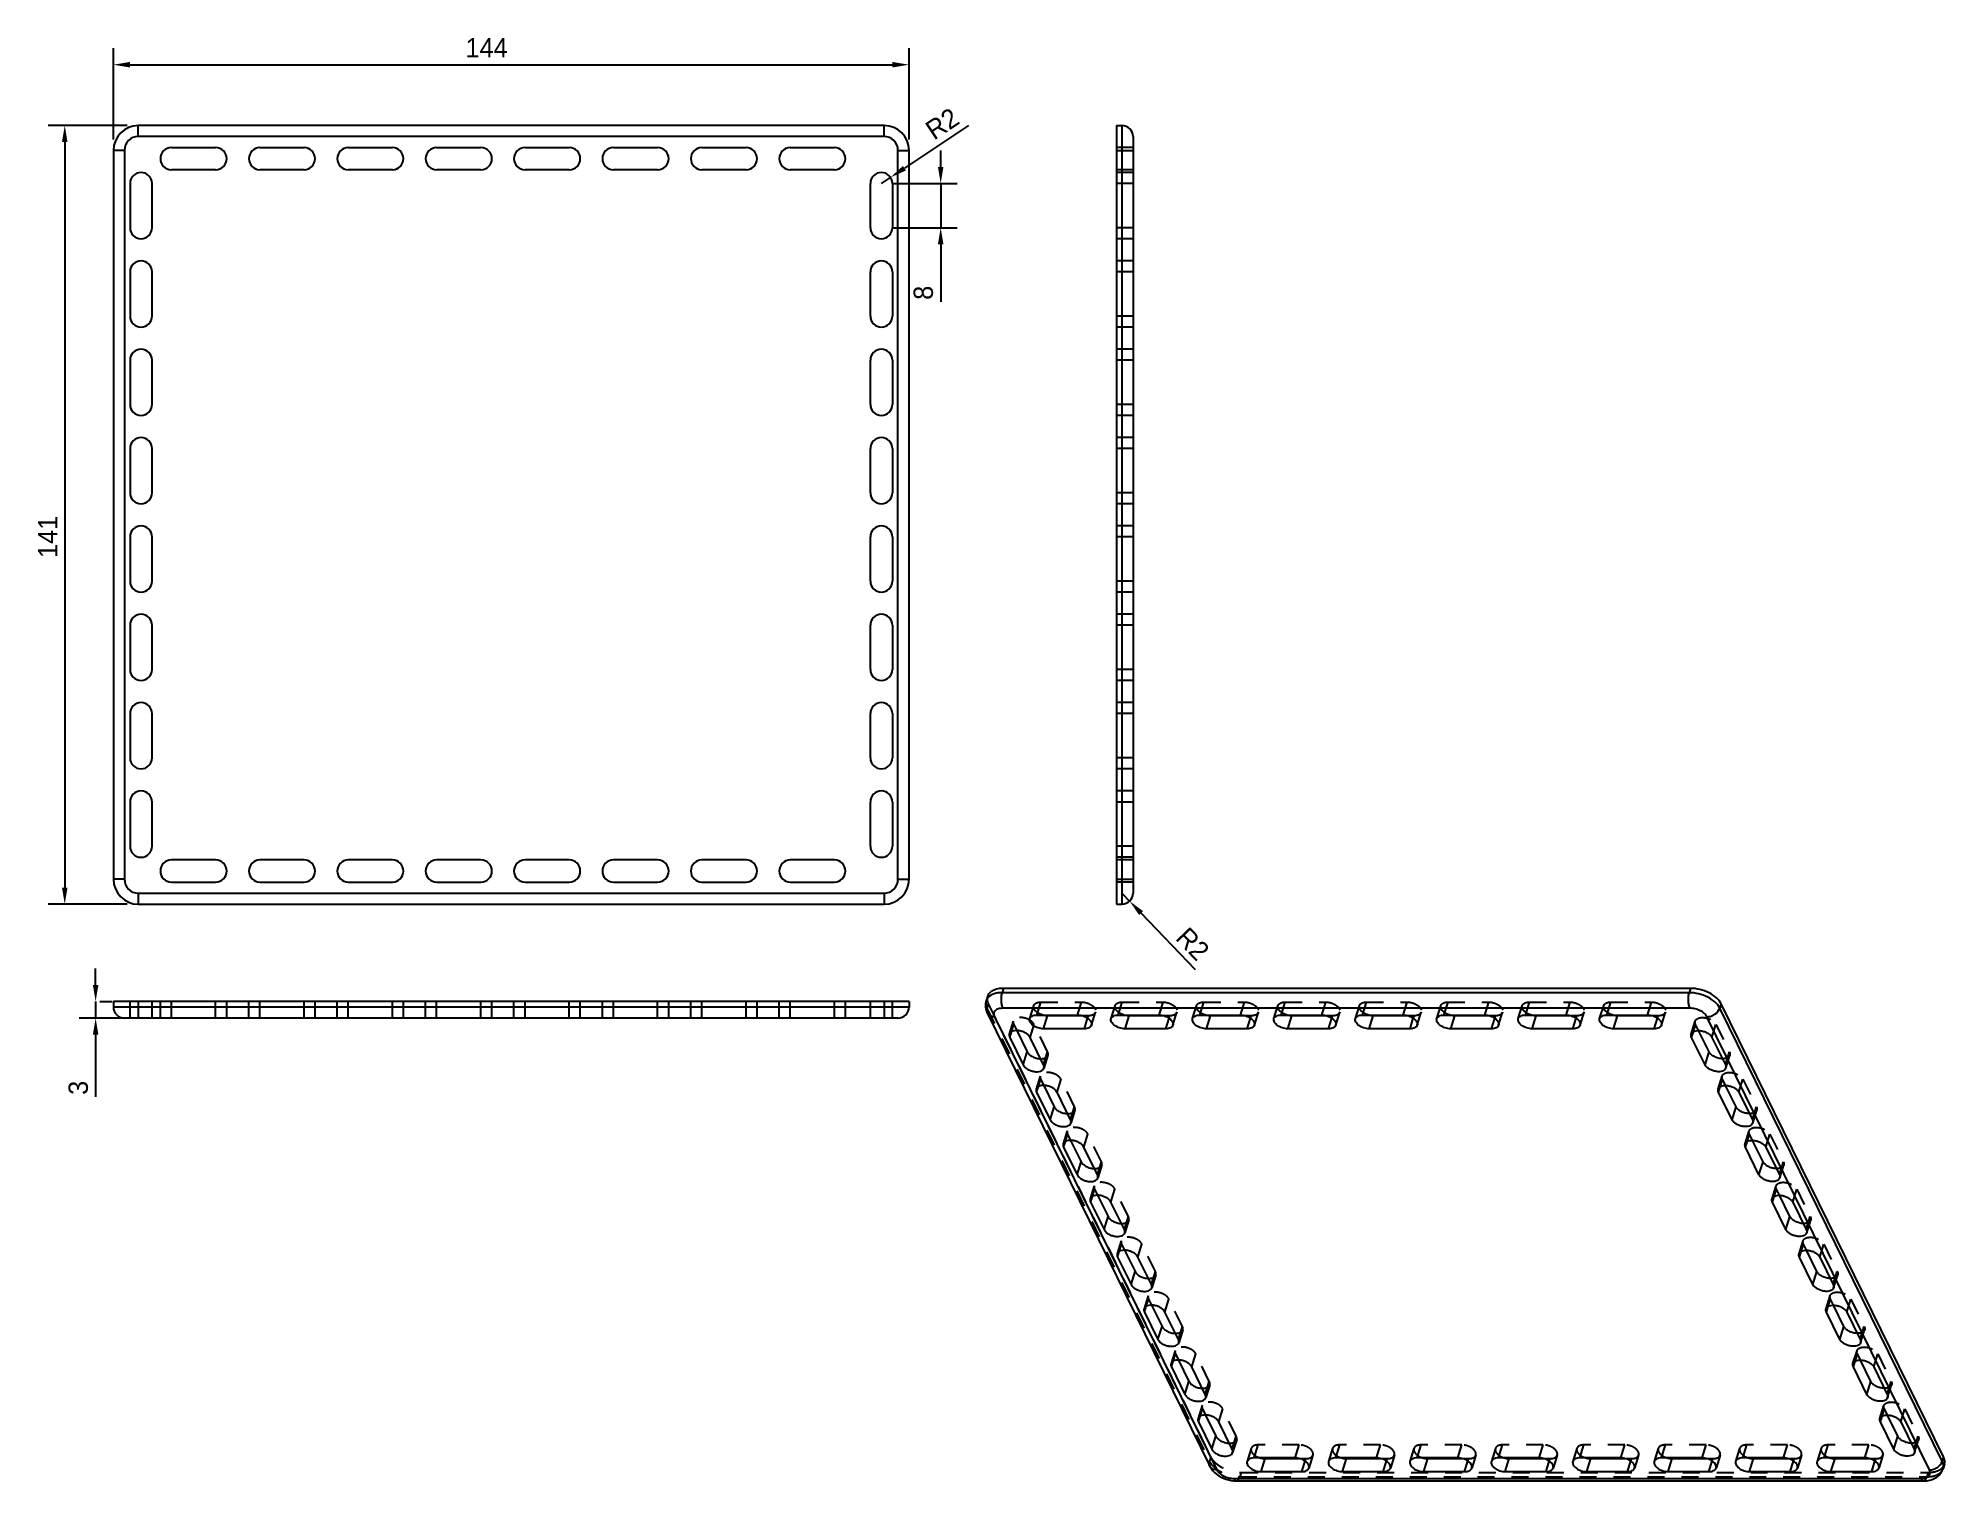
# Model space of a CAD drawing. Header units: millimetres. Extents: x 203 to 548, y -297 to -35.
import ezdxf

# ---------------------------------------------------------------- set-up
doc = ezdxf.new("R2010")
doc.units = ezdxf.units.MM
doc.header["$LTSCALE"] = 30.734
doc.header["$PDMODE"] = 3
doc.header["$PDSIZE"] = 8
doc.linetypes.add('HIDDEN', pattern=[0.2, 0.1, -0.1])
doc.layers.get('0').update_dxf_attribs({"linetype": 'CONTINUOUS'})
doc.layers.get('Defpoints').update_dxf_attribs({"linetype": 'CONTINUOUS'})
doc.layers.add('DEFAULT_2', color=8, linetype='HIDDEN')
doc.styles.add('Chinese', font='PMingLiU.ttf')
doc.dimstyles.new('ISO-25-4.5', dxfattribs={"dimtxt": 3.5, "dimasz": 3, "dimexe": 3, "dimexo": 1, "dimgap": 1, "dimtad": 1, "dimdsep": 46, "dimtxsty": 'Chinese', "dimcen": -2.5, "dimclrd": 6, "dimclre": 6, "dimclrt": 256, "dimadec": 0, "dimazin": 0, "dimtfac": 1, "dimtmove": 0, "dimatfit": 3, "dimfxl": 1, "dimarcsym": 2})

msp = doc.modelspace()

# ---------------------------------------------------------------- blocks, each defined once
blk = doc.blocks.new('*D1')
at = {"color": 6, "linetype": 'Continuous', "lineweight": -2}
for p, q in [((216.39, -53.64), (216.39, -37.13)), ((360.39, -53.64), (360.39, -37.13)), ((219.39, -40.13), (357.39, -40.13))]:
    blk.add_line(p, q, dxfattribs=at)
at = {"color": 6, "linetype": 'Continuous'}
for points in [[(219.39, -39.63), (219.39, -40.63), (216.39, -40.13)], [(357.39, -39.63), (357.39, -40.63), (360.39, -40.13)]]:
    blk.add_solid(points, dxfattribs=at)
at = {"layer": 'Defpoints', "color": 0, "linetype": 'Continuous'}
for p in [(360.39, -40.13), (216.39, -54.64), (360.39, -54.64)]:
    blk.add_point(p, dxfattribs=at)
at = {"linetype": 'Continuous', "insert": (283.93, -35.31), "char_height": 3.5, "attachment_point": 2, "style": 'Chinese'}
blk.add_mtext('144', dxfattribs=at)
blk = doc.blocks.new('*D2')
at = {"color": 6, "linetype": 'Continuous', "lineweight": -2}
for p, q in [((218.89, -51.14), (204.58, -51.14)), ((207.58, -54.14), (207.58, -189.14)), ((218.89, -192.14), (204.58, -192.14))]:
    blk.add_line(p, q, dxfattribs=at)
at = {"color": 6, "linetype": 'Continuous'}
for points in [[(207.08, -54.14), (208.08, -54.14), (207.58, -51.14)], [(207.08, -189.14), (208.08, -189.14), (207.58, -192.14)]]:
    blk.add_solid(points, dxfattribs=at)
at = {"layer": 'Defpoints', "color": 0, "linetype": 'Continuous'}
for p in [(219.89, -51.14), (207.58, -192.14), (219.89, -192.14)]:
    blk.add_point(p, dxfattribs=at)
at = {"linetype": 'Continuous', "insert": (202.76, -125.63), "char_height": 3.5, "attachment_point": 2, "rotation": 90, "style": 'Chinese'}
blk.add_mtext('141', dxfattribs=at)
blk = doc.blocks.new('*D3')
at = {"color": 6, "linetype": 'Continuous', "lineweight": -2}
for p, q in [((213.17, -206.76), (213.17, -203.76)), ((213.17, -209.76), (213.17, -212.76)), ((213.96, -209.76), (216.17, -209.76)), ((218.89, -212.76), (210.17, -212.76)), ((213.17, -215.76), (213.17, -227.03))]:
    blk.add_line(p, q, dxfattribs=at)
at = {"color": 6, "linetype": 'Continuous'}
for points in [[(212.67, -206.76), (213.67, -206.76), (213.17, -209.76)], [(212.67, -215.76), (213.67, -215.76), (213.17, -212.76)]]:
    blk.add_solid(points, dxfattribs=at)
at = {"layer": 'Defpoints', "color": 0, "linetype": 'Continuous'}
for p in [(212.96, -209.76), (213.17, -212.76), (219.89, -212.76)]:
    blk.add_point(p, dxfattribs=at)
at = {"linetype": 'Continuous', "insert": (208.27, -224.12), "char_height": 3.5, "attachment_point": 3, "rotation": 90, "style": 'Chinese'}
blk.add_mtext('3', dxfattribs=at)
blk = doc.blocks.new('*D4')
at = {"color": 6, "linetype": 'Continuous', "lineweight": -2}
for p, q in [((371.14, -51.15), (359.55, -58.86)), ((355.39, -61.64), (357.06, -60.53))]:
    blk.add_line(p, q, dxfattribs=at)
at = {"color": 6, "linetype": 'Continuous'}
blk.add_solid([(359.28, -58.45), (359.83, -59.28), (357.06, -60.53)], dxfattribs=at)
at = {"layer": 'Defpoints', "color": 0, "linetype": 'Continuous'}
for p in [(355.39, -61.64), (357.06, -60.53)]:
    blk.add_point(p, dxfattribs=at)
at = {"linetype": 'Continuous', "insert": (366.4, -50.81), "char_height": 3.5, "attachment_point": 5, "rotation": 33.6741, "style": 'Chinese'}
blk.add_mtext('R2', dxfattribs=at)
blk = doc.blocks.new('*D5')
at = {"color": 6, "linetype": 'Continuous', "lineweight": -2}
for p, q in [((366.12, -58.64), (366.12, -55.64)), ((357.39, -61.64), (369.12, -61.64)), ((366.12, -61.64), (366.12, -69.64)), ((357.39, -69.64), (369.12, -69.64)), ((366.12, -72.64), (366.12, -83.06))]:
    blk.add_line(p, q, dxfattribs=at)
at = {"color": 6, "linetype": 'Continuous'}
for points in [[(365.62, -58.64), (366.62, -58.64), (366.12, -61.64)], [(365.62, -72.64), (366.62, -72.64), (366.12, -69.64)]]:
    blk.add_solid(points, dxfattribs=at)
at = {"layer": 'Defpoints', "color": 0, "linetype": 'Continuous'}
for p in [(356.39, -61.64), (356.39, -69.64), (366.12, -69.64)]:
    blk.add_point(p, dxfattribs=at)
at = {"linetype": 'Continuous', "insert": (361.22, -80.15), "char_height": 3.5, "attachment_point": 3, "rotation": 90, "style": 'Chinese'}
blk.add_mtext('8', dxfattribs=at)
blk = doc.blocks.new('*D6')
at = {"color": 6, "linetype": 'Continuous', "lineweight": -2}
for p, q in [((398.93, -190.14), (400.31, -191.58)), ((412.25, -204.05), (402.39, -193.75))]:
    blk.add_line(p, q, dxfattribs=at)
at = {"color": 6, "linetype": 'Continuous'}
blk.add_solid([(402.75, -193.4), (402.03, -194.09), (400.31, -191.58)], dxfattribs=at)
at = {"layer": 'Defpoints', "color": 0, "linetype": 'Continuous'}
for p in [(398.93, -190.14), (400.31, -191.58)]:
    blk.add_point(p, dxfattribs=at)
at = {"linetype": 'Continuous', "insert": (411.75, -199.33), "char_height": 3.5, "attachment_point": 5, "rotation": 313.7395, "style": 'Chinese'}
blk.add_mtext('R2', dxfattribs=at)

# ---------------------------------------------------------------- dimensions: what is measured, and where the dimension line sits
at = {"color": 2, "linetype": 'Continuous'}
dim = msp.add_linear_dim(base=(360.393, -40.132), p1=(216.393, -54.637), p2=(360.393, -54.637), dimstyle='ISO-25-4.5', dxfattribs=at)
dim.commit()
dim.dimension.update_dxf_attribs({"geometry": '*D1', "text_midpoint": (283.931, -40.132), "dimtype": 160})
for center, mpoint, picture, middle in [((355.393, -61.637), (357.058, -60.528), '*D4', (368.012, -53.23)), ((398.931, -190.137), (400.314, -191.582), '*D6', (409.65, -201.338))]:
    dim = msp.add_radius_dim(center=center, mpoint=mpoint, dimstyle='ISO-25-4.5', dxfattribs=at)
    dim.commit()
    dim.dimension.update_dxf_attribs({"geometry": picture, "text_midpoint": middle, "dimtype": 164})
for base, p1, p2, picture, middle in [((207.584, -192.137), (219.893, -51.137), (219.893, -192.137), '*D2', (207.584, -125.626)), ((366.119, -69.637), (356.393, -61.637), (356.393, -69.637), '*D5', (366.119, -81.106)), ((213.167, -212.758), (212.959, -209.758), (219.893, -212.758), '*D3', (213.167, -225.077))]:
    dim = msp.add_linear_dim(base=base, p1=p1, p2=p2, angle=270, dimstyle='ISO-25-4.5', dxfattribs=at)
    dim.commit()
    dim.dimension.update_dxf_attribs({"geometry": picture, "text_midpoint": middle, "dimtype": 160})

# ---------------------------------------------------------------- linework, layer by layer
at = {"color": 7, "linetype": 'Continuous'}
for p, q in [((220.893, -53.137), (220.893, -51.137)), ((355.893, -51.137), (220.893, -51.137)), ((355.893, -53.137), (355.893, -51.137)), ((397.931, -51.137), (397.931, -192.137)), ((397.931, -51.137), (398.931, -51.137)), ((398.931, -51.137), (398.931, -192.137)), ((355.893, -53.137), (220.893, -53.137)), ((226.893, -55.137), (234.893, -55.137)), ((242.893, -55.137), (250.893, -55.137)), ((258.893, -55.137), (266.893, -55.137)), ((274.893, -55.137), (282.893, -55.137)), ((290.893, -55.137), (298.893, -55.137)), ((306.893, -55.137), (314.893, -55.137)), ((322.893, -55.137), (330.893, -55.137)), ((338.893, -55.137), (346.893, -55.137)), ((400.931, -53.137), (400.931, -190.137)), ((216.393, -55.637), (216.393, -187.637)), ((218.393, -55.637), (216.393, -55.637)), ((218.393, -55.637), (218.393, -187.637)), ((358.393, -55.637), (360.393, -55.637)), ((358.393, -187.637), (358.393, -55.637)), ((360.393, -187.637), (360.393, -55.637)), ((397.931, -55.637), (400.931, -55.637)), ((219.393, -61.637), (219.393, -69.637)), ((223.393, -69.637), (223.393, -61.637)), ((234.893, -59.137), (226.893, -59.137)), ((250.893, -59.137), (242.893, -59.137)), ((266.893, -59.137), (258.893, -59.137)), ((282.893, -59.137), (274.893, -59.137)), ((298.893, -59.137), (290.893, -59.137)), ((314.893, -59.137), (306.893, -59.137)), ((330.893, -59.137), (322.893, -59.137)), ((346.893, -59.137), (338.893, -59.137)), ((353.393, -69.637), (353.393, -61.637)), ((357.393, -61.637), (357.393, -69.637)), ((219.393, -77.637), (219.393, -85.637)), ((223.393, -85.637), (223.393, -77.637)), ((353.393, -85.637), (353.393, -77.637)), ((357.393, -77.637), (357.393, -85.637)), ((219.393, -93.637), (219.393, -101.637)), ((223.393, -101.637), (223.393, -93.637)), ((353.393, -101.637), (353.393, -93.637)), ((357.393, -93.637), (357.393, -101.637)), ((219.393, -109.637), (219.393, -117.637)), ((223.393, -117.637), (223.393, -109.637)), ((353.393, -117.637), (353.393, -109.637)), ((357.393, -109.637), (357.393, -117.637)), ((219.393, -125.637), (219.393, -133.637)), ((223.393, -133.637), (223.393, -125.637)), ((353.393, -133.637), (353.393, -125.637)), ((357.393, -125.637), (357.393, -133.637)), ((219.393, -141.637), (219.393, -149.637)), ((223.393, -149.637), (223.393, -141.637)), ((353.393, -149.637), (353.393, -141.637)), ((357.393, -141.637), (357.393, -149.637)), ((219.393, -157.637), (219.393, -165.637)), ((223.393, -165.637), (223.393, -157.637)), ((353.393, -165.637), (353.393, -157.637)), ((357.393, -157.637), (357.393, -165.637)), ((219.393, -173.637), (219.393, -181.637)), ((223.393, -181.637), (223.393, -173.637)), ((353.393, -181.637), (353.393, -173.637)), ((357.393, -173.637), (357.393, -181.637)), ((234.893, -184.137), (226.893, -184.137)), ((250.893, -184.137), (242.893, -184.137)), ((266.893, -184.137), (258.893, -184.137)), ((282.893, -184.137), (274.893, -184.137)), ((298.893, -184.137), (290.893, -184.137)), ((314.893, -184.137), (306.893, -184.137)), ((330.893, -184.137), (322.893, -184.137)), ((346.893, -184.137), (338.893, -184.137)), ((218.393, -187.637), (216.393, -187.637)), ((226.893, -188.137), (234.893, -188.137)), ((242.893, -188.137), (250.893, -188.137)), ((258.893, -188.137), (266.893, -188.137)), ((274.893, -188.137), (282.893, -188.137)), ((290.893, -188.137), (298.893, -188.137)), ((306.893, -188.137), (314.893, -188.137)), ((322.893, -188.137), (330.893, -188.137)), ((338.893, -188.137), (346.893, -188.137)), ((358.393, -187.637), (360.393, -187.637)), ((397.931, -187.637), (400.931, -187.637)), ((220.893, -190.137), (220.893, -192.137)), ((220.893, -190.137), (355.893, -190.137)), ((220.893, -192.137), (355.893, -192.137)), ((355.893, -190.137), (355.893, -192.137)), ((397.931, -192.137), (398.931, -192.137)), ((216.393, -209.758), (216.393, -210.758)), ((360.393, -209.758), (216.393, -209.758)), ((220.893, -209.758), (220.893, -212.758)), ((355.893, -209.758), (355.893, -212.758)), ((360.393, -209.758), (360.393, -210.758)), ((374.588, -208.849), (374.346, -209.632)), ((377.515, -207.38), (377.273, -208.163)), ((501.616, -208.163), (377.273, -208.163)), ((501.858, -207.38), (377.515, -207.38)), ((501.858, -207.38), (501.616, -208.163)), ((507.376, -210.177), (507.134, -210.96)), ((547.641, -292.23), (507.376, -210.177)), ((360.393, -210.758), (216.393, -210.758)), ((358.393, -212.758), (218.393, -212.758)), ((374.548, -211.842), (414.813, -293.894)), ((375.859, -212.527), (416.124, -294.58)), ((501.742, -210.973), (377.399, -210.973)), ((383.535, -212.216), (390.904, -212.216)), ((384.756, -214.703), (385.482, -212.353)), ((391.76, -212.353), (385.482, -212.353)), ((392.124, -214.703), (392.716, -212.786)), ((398.272, -212.216), (405.641, -212.216)), ((399.492, -214.703), (400.219, -212.353)), ((406.497, -212.353), (400.219, -212.353)), ((406.861, -214.703), (407.453, -212.786)), ((413.009, -212.216), (420.378, -212.216)), ((414.229, -214.703), (414.956, -212.353)), ((421.234, -212.353), (414.956, -212.353)), ((421.598, -214.703), (422.19, -212.786)), ((427.746, -212.216), (435.115, -212.216)), ((428.966, -214.703), (429.693, -212.353)), ((435.971, -212.353), (429.693, -212.353)), ((436.335, -214.703), (436.927, -212.786)), ((442.483, -212.216), (449.852, -212.216)), ((443.703, -214.703), (444.43, -212.353)), ((450.708, -212.353), (444.43, -212.353)), ((451.072, -214.703), (451.664, -212.786)), ((457.22, -212.216), (464.589, -212.216)), ((458.44, -214.703), (459.167, -212.353)), ((465.445, -212.353), (459.167, -212.353)), ((465.809, -214.703), (466.401, -212.786)), ((471.957, -212.216), (479.326, -212.216)), ((473.177, -214.703), (473.904, -212.353)), ((480.182, -212.353), (473.904, -212.353)), ((480.546, -214.703), (481.138, -212.786)), ((486.694, -212.216), (494.063, -212.216)), ((487.914, -214.703), (488.641, -212.353)), ((494.919, -212.353), (488.641, -212.353)), ((495.283, -214.703), (495.875, -212.786)), ((545.073, -294.58), (504.807, -212.527)), ((547.399, -293.013), (507.134, -210.96)), ((378.61, -216.257), (378.928, -215.23)), ((378.61, -216.257), (381.051, -221.23)), ((379.881, -215.018), (381.777, -218.88)), ((384.735, -221.23), (382.294, -216.257)), ((392.124, -214.703), (384.756, -214.703)), ((406.861, -214.703), (399.492, -214.703)), ((421.598, -214.703), (414.229, -214.703)), ((436.335, -214.703), (428.966, -214.703)), ((451.072, -214.703), (443.703, -214.703)), ((465.809, -214.703), (458.44, -214.703)), ((480.546, -214.703), (473.177, -214.703)), ((495.283, -214.703), (487.914, -214.703)), ((502.032, -216.257), (502.35, -215.23)), ((504.473, -221.23), (502.032, -216.257)), ((505.199, -218.88), (503.304, -215.018)), ((505.717, -216.257), (508.157, -221.23)), ((381.051, -221.23), (381.777, -218.88)), ((504.473, -221.23), (505.199, -218.88)), ((383.491, -226.203), (383.808, -225.175)), ((383.491, -226.203), (385.931, -231.175)), ((384.762, -224.963), (386.657, -228.825)), ((389.615, -231.175), (387.175, -226.203)), ((506.913, -226.203), (507.23, -225.175)), ((509.353, -231.175), (506.913, -226.203)), ((510.08, -228.825), (508.184, -224.963)), ((510.597, -226.203), (513.038, -231.175)), ((385.931, -231.175), (386.657, -228.825)), ((509.353, -231.175), (510.08, -228.825)), ((388.372, -236.148), (388.689, -235.121)), ((388.372, -236.148), (390.812, -241.121)), ((389.643, -234.909), (391.538, -238.771)), ((394.496, -241.121), (392.056, -236.148)), ((511.794, -236.148), (512.111, -235.121)), ((514.234, -241.121), (511.794, -236.148)), ((514.96, -238.771), (513.065, -234.909)), ((515.478, -236.148), (517.918, -241.121)), ((390.812, -241.121), (391.538, -238.771)), ((514.234, -241.121), (514.96, -238.771)), ((394.523, -244.855), (396.419, -248.717)), ((519.841, -248.717), (517.946, -244.855)), ((393.252, -246.094), (393.57, -245.067)), ((393.252, -246.094), (395.693, -251.067)), ((399.377, -251.067), (396.936, -246.094)), ((516.674, -246.094), (516.992, -245.067)), ((519.115, -251.067), (516.674, -246.094)), ((520.359, -246.094), (522.799, -251.067)), ((395.693, -251.067), (396.419, -248.717)), ((519.115, -251.067), (519.841, -248.717)), ((398.133, -256.04), (398.45, -255.013)), ((399.404, -254.801), (401.299, -258.663)), ((521.555, -256.04), (521.872, -255.013)), ((524.722, -258.663), (522.826, -254.801)), ((398.133, -256.04), (400.573, -261.013)), ((400.573, -261.013), (401.299, -258.663)), ((404.257, -261.013), (401.817, -256.04)), ((523.995, -261.013), (521.555, -256.04)), ((523.995, -261.013), (524.722, -258.663)), ((525.239, -256.04), (527.68, -261.013)), ((403.014, -265.986), (403.331, -264.958)), ((404.285, -264.746), (406.18, -268.609)), ((526.436, -265.986), (526.753, -264.958)), ((529.602, -268.609), (527.707, -264.746)), ((403.014, -265.986), (405.454, -270.958)), ((405.454, -270.958), (406.18, -268.609)), ((409.138, -270.958), (406.698, -265.986)), ((528.876, -270.958), (526.436, -265.986)), ((528.876, -270.958), (529.602, -268.609)), ((530.12, -265.986), (532.56, -270.958)), ((407.894, -275.931), (408.212, -274.904)), ((407.894, -275.931), (410.335, -280.904)), ((409.165, -274.692), (411.061, -278.554)), ((414.019, -280.904), (411.578, -275.931)), ((531.316, -275.931), (531.634, -274.904)), ((533.757, -280.904), (531.316, -275.931)), ((534.483, -278.554), (532.588, -274.692)), ((535.001, -275.931), (537.441, -280.904)), ((410.335, -280.904), (411.061, -278.554)), ((533.757, -280.904), (534.483, -278.554)), ((412.775, -285.877), (413.092, -284.85)), ((412.775, -285.877), (415.215, -290.85)), ((414.046, -284.638), (415.941, -288.5)), ((418.899, -290.85), (416.459, -285.877)), ((536.197, -285.877), (536.514, -284.85)), ((538.637, -290.85), (536.197, -285.877)), ((539.364, -288.5), (537.468, -284.638)), ((539.881, -285.877), (542.322, -290.85)), ((415.215, -290.85), (415.941, -288.5)), ((538.637, -290.85), (539.364, -288.5)), ((430.254, -292.404), (422.886, -292.404)), ((424.106, -294.89), (424.832, -292.54)), ((424.832, -292.54), (431.11, -292.54)), ((431.474, -294.89), (432.067, -292.973)), ((444.991, -292.404), (437.623, -292.404)), ((438.843, -294.89), (439.569, -292.54)), ((439.569, -292.54), (445.847, -292.54)), ((446.211, -294.89), (446.804, -292.973)), ((459.728, -292.404), (452.36, -292.404)), ((453.58, -294.89), (454.306, -292.54)), ((454.306, -292.54), (460.584, -292.54)), ((460.948, -294.89), (461.541, -292.973)), ((474.465, -292.404), (467.097, -292.404)), ((468.317, -294.89), (469.043, -292.54)), ((469.043, -292.54), (475.321, -292.54)), ((475.685, -294.89), (476.278, -292.973)), ((489.202, -292.404), (481.834, -292.404)), ((483.054, -294.89), (483.78, -292.54)), ((483.78, -292.54), (490.058, -292.54)), ((490.422, -294.89), (491.015, -292.973)), ((503.939, -292.404), (496.571, -292.404)), ((497.791, -294.89), (498.517, -292.54)), ((498.517, -292.54), (504.795, -292.54)), ((505.159, -294.89), (505.752, -292.973)), ((518.676, -292.404), (511.308, -292.404)), ((512.528, -294.89), (513.254, -292.54)), ((513.254, -292.54), (519.532, -292.54)), ((519.896, -294.89), (520.489, -292.973)), ((533.413, -292.404), (526.045, -292.404)), ((527.265, -294.89), (527.991, -292.54)), ((527.991, -292.54), (534.269, -292.54)), ((534.633, -294.89), (535.226, -292.973)), ((547.641, -292.23), (547.399, -293.013)), ((419.19, -296.134), (543.533, -296.134)), ((419.674, -296.567), (544.017, -296.567)), ((424.106, -294.89), (431.474, -294.89)), ((438.843, -294.89), (446.211, -294.89)), ((453.58, -294.89), (460.948, -294.89)), ((468.317, -294.89), (475.685, -294.89)), ((483.054, -294.89), (490.422, -294.89)), ((497.791, -294.89), (505.159, -294.89)), ((512.528, -294.89), (519.896, -294.89)), ((527.265, -294.89), (534.633, -294.89)), ((547.796, -293.558), (547.554, -294.342))]:
    msp.add_line(p, q, dxfattribs=at)
for centre, radius, start, end in [((220.893, -55.637), 4.5, 90, 180), ((355.893, -55.637), 4.5, 0, 90), ((398.931, -53.137), 2, 0, 90), ((220.893, -55.637), 2.5, 90, 180), ((226.893, -57.137), 2, 90, 270), ((234.893, -57.137), 2, 270, 90), ((242.893, -57.137), 2, 90, 270), ((250.893, -57.137), 2, 270, 90), ((258.893, -57.137), 2, 90, 270), ((266.893, -57.137), 2, 270, 90), ((274.893, -57.137), 2, 90, 270), ((282.893, -57.137), 2, 270, 90), ((290.893, -57.137), 2, 90, 270), ((298.893, -57.137), 2, 270, 90), ((306.893, -57.137), 2, 90, 270), ((314.893, -57.137), 2, 270, 90), ((322.893, -57.137), 2, 90, 270), ((330.893, -57.137), 2, 270, 90), ((338.893, -57.137), 2, 90, 270), ((346.893, -57.137), 2, 270, 90), ((355.893, -55.637), 2.5, 0, 90), ((221.393, -61.637), 2, 0, 180), ((355.393, -61.637), 2, 0, 180), ((221.393, -69.637), 2, 180, 360), ((355.393, -69.637), 2, 180, 360), ((221.393, -77.637), 2, 0, 180), ((355.393, -77.637), 2, 0, 180), ((221.393, -85.637), 2, 180, 360), ((355.393, -85.637), 2, 180, 360), ((221.393, -93.637), 2, 0, 180), ((355.393, -93.637), 2, 0, 180), ((221.393, -101.637), 2, 180, 360), ((355.393, -101.637), 2, 180, 360), ((221.393, -109.637), 2, 0, 180), ((355.393, -109.637), 2, 0, 180), ((221.393, -117.637), 2, 180, 360), ((355.393, -117.637), 2, 180, 360), ((221.393, -125.637), 2, 0, 180), ((355.393, -125.637), 2, 0, 180), ((221.393, -133.637), 2, 180, 360), ((355.393, -133.637), 2, 180, 360), ((221.393, -141.637), 2, 0, 180), ((355.393, -141.637), 2, 0, 180), ((221.393, -149.637), 2, 180, 360), ((355.393, -149.637), 2, 180, 360), ((221.393, -157.637), 2, 0, 180), ((355.393, -157.637), 2, 0, 180), ((221.393, -165.637), 2, 180, 360), ((355.393, -165.637), 2, 180, 360), ((221.393, -173.637), 2, 0, 180), ((355.393, -173.637), 2, 0, 180), ((221.393, -181.637), 2, 180, 360), ((355.393, -181.637), 2, 180, 360), ((226.893, -186.137), 2, 90, 270), ((234.893, -186.137), 2, 270, 90), ((242.893, -186.137), 2, 90, 270), ((250.893, -186.137), 2, 270, 90), ((258.893, -186.137), 2, 90, 270), ((266.893, -186.137), 2, 270, 90), ((274.893, -186.137), 2, 90, 270), ((282.893, -186.137), 2, 270, 90), ((290.893, -186.137), 2, 90, 270), ((298.893, -186.137), 2, 270, 90), ((306.893, -186.137), 2, 90, 270), ((314.893, -186.137), 2, 270, 90), ((322.893, -186.137), 2, 90, 270), ((330.893, -186.137), 2, 270, 90), ((338.893, -186.137), 2, 90, 270), ((346.893, -186.137), 2, 270, 90), ((220.893, -187.637), 4.5, 180, 270), ((220.893, -187.637), 2.5, 180, 270), ((355.893, -187.637), 4.5, 270, 360), ((355.893, -187.637), 2.5, 270, 360), ((398.931, -190.137), 2, 270, 360), ((218.393, -210.758), 2, 180, 270), ((358.393, -210.758), 2, 270, 360), ((419.678, -290.931), 5.636, 264.65088, 269.95819), ((419.674, -296.263), 0.304, 263.05931, 270.05069), ((545.855, -293.903), 1.766, 5.38966, 9.05359)]:
    msp.add_arc(centre, radius, start, end, dxfattribs=at)
for points, knots in [([(374.346, -209.632), (374.235, -209.992), (374.16, -210.766), (374.382, -211.504), (374.548, -211.842)], [0, 0, 0, 0, 1.132253, 2.2596346, 2.2596346, 2.2596346, 2.2596346]), ([(374.744, -208.983), (374.698, -209.03), (374.528, -209.22), (374.402, -209.451), (374.346, -209.632)], [0, 0, 0, 0, 0.1988087, 0.7657083, 0.7657083, 0.7657083, 0.7657083]), ([(377.515, -207.38), (377.163, -207.38), (376.499, -207.436), (375.608, -207.716), (374.929, -208.181), (374.658, -208.624), (374.588, -208.848)], [0, 0, 0, 0, 1.0564662, 1.9824823, 2.774816, 3.4781519, 3.4781519, 3.4781519, 3.4781519]), ([(377.273, -208.163), (377.012, -208.163), (376.509, -208.195), (375.627, -208.387), (375.028, -208.696), (374.744, -208.983)], [0, 0, 0, 0, 0.7838055, 1.5014663, 2.7113677, 2.7113677, 2.7113677, 2.7113677]), ([(377.399, -210.973), (377.307, -210.786), (377.174, -210.341), (377.09, -209.626), (377.113, -208.879), (377.203, -208.389), (377.273, -208.163)], [0, 0, 0, 0, 0.6267325, 1.3753978, 2.1534541, 2.8614514, 2.8614514, 2.8614514, 2.8614514]), ([(501.742, -210.973), (501.65, -210.786), (501.517, -210.341), (501.433, -209.626), (501.456, -208.879), (501.547, -208.389), (501.616, -208.163)], [0, 0, 0, 0, 0.6267325, 1.3753978, 2.1534541, 2.8614514, 2.8614514, 2.8614514, 2.8614514]), ([(507.134, -210.96), (506.934, -210.553), (506.272, -209.773), (504.939, -208.906), (503.338, -208.319), (502.184, -208.163), (501.616, -208.163)], [0, 0, 0, 0, 1.3613029, 2.9827183, 4.7331806, 6.4372931, 6.4372931, 6.4372931, 6.4372931]), ([(507.376, -210.177), (507.176, -209.77), (506.514, -208.99), (505.181, -208.123), (503.58, -207.535), (502.426, -207.38), (501.858, -207.38)], [0, 0, 0, 0, 1.3613527, 2.9827498, 4.7330933, 6.4372758, 6.4372758, 6.4372758, 6.4372758]), ([(375.859, -212.527), (375.715, -212.527), (375.436, -212.499), (375.054, -212.366), (374.744, -212.146), (374.599, -211.947), (374.548, -211.842)], [0, 0, 0, 0, 0.431947, 0.8317586, 1.201977, 1.5546713, 1.5546713, 1.5546713, 1.5546713]), ([(377.399, -210.973), (377.122, -210.973), (376.719, -211.02), (376.253, -211.217), (375.99, -211.411), (375.81, -211.653), (375.694, -212.036), (375.77, -212.346), (375.859, -212.527)], [0, 0, 0, 0, 0.8316677, 1.1893304, 1.508509, 1.7994312, 2.0799921, 2.6860601, 2.6860601, 2.6860601, 2.6860601]), ([(384.756, -214.703), (384.421, -214.703), (383.754, -214.585), (383.009, -214.227), (382.545, -213.827), (382.31, -213.511), (382.191, -213.184), (382.205, -212.964), (382.235, -212.869)], [0, 0, 0, 0, 1.0025369, 1.9974403, 2.4412934, 2.8305001, 3.1657166, 3.4655465, 3.4655465, 3.4655465, 3.4655465]), ([(382.235, -212.869), (382.265, -212.769), (382.386, -212.573), (382.688, -212.366), (383.084, -212.241), (383.379, -212.216), (383.535, -212.216)], [0, 0, 0, 0, 0.3126329, 0.6647681, 1.0763175, 1.545841, 1.545841, 1.545841, 1.545841]), ([(385.482, -212.353), (385.412, -212.353), (385.122, -212.342), (384.834, -212.289), (384.623, -212.23)], [0, 0, 0, 0, 0.2096738, 0.86936803, 0.86936803, 0.86936803, 0.86936803]), ([(390.904, -212.216), (391.238, -212.216), (391.905, -212.334), (392.65, -212.692), (393.115, -213.092), (393.35, -213.408), (393.468, -213.735), (393.454, -213.955), (393.425, -214.05)], [0, 0, 0, 0, 1.0025369, 1.9974403, 2.4412934, 2.8305001, 3.1657166, 3.4655465, 3.4655465, 3.4655465, 3.4655465]), ([(399.492, -214.703), (399.158, -214.703), (398.491, -214.585), (397.746, -214.227), (397.282, -213.827), (397.047, -213.511), (396.928, -213.184), (396.942, -212.964), (396.972, -212.869)], [0, 0, 0, 0, 1.0025369, 1.9974403, 2.4412934, 2.8305001, 3.1657166, 3.4655465, 3.4655465, 3.4655465, 3.4655465]), ([(396.972, -212.869), (397.002, -212.769), (397.123, -212.573), (397.425, -212.366), (397.821, -212.241), (398.116, -212.216), (398.272, -212.216)], [0, 0, 0, 0, 0.3126329, 0.6647681, 1.0763175, 1.545841, 1.545841, 1.545841, 1.545841]), ([(400.219, -212.353), (400.149, -212.353), (399.859, -212.342), (399.571, -212.289), (399.36, -212.23)], [0, 0, 0, 0, 0.2096738, 0.86936803, 0.86936803, 0.86936803, 0.86936803]), ([(405.641, -212.216), (405.975, -212.216), (406.642, -212.334), (407.387, -212.692), (407.852, -213.092), (408.087, -213.408), (408.205, -213.735), (408.191, -213.955), (408.162, -214.05)], [0, 0, 0, 0, 1.0025369, 1.9974403, 2.4412934, 2.8305001, 3.1657166, 3.4655465, 3.4655465, 3.4655465, 3.4655465]), ([(414.229, -214.703), (413.895, -214.703), (413.228, -214.585), (412.483, -214.227), (412.019, -213.827), (411.784, -213.511), (411.665, -213.184), (411.679, -212.964), (411.709, -212.869)], [0, 0, 0, 0, 1.0025369, 1.9974403, 2.4412934, 2.8305001, 3.1657166, 3.4655465, 3.4655465, 3.4655465, 3.4655465]), ([(411.709, -212.869), (411.739, -212.769), (411.86, -212.573), (412.162, -212.366), (412.558, -212.241), (412.853, -212.216), (413.009, -212.216)], [0, 0, 0, 0, 0.3126329, 0.6647681, 1.0763175, 1.545841, 1.545841, 1.545841, 1.545841]), ([(414.956, -212.353), (414.886, -212.353), (414.596, -212.342), (414.308, -212.289), (414.097, -212.23)], [0, 0, 0, 0, 0.2096738, 0.86936803, 0.86936803, 0.86936803, 0.86936803]), ([(420.378, -212.216), (420.712, -212.216), (421.379, -212.334), (422.124, -212.692), (422.589, -213.092), (422.824, -213.408), (422.942, -213.735), (422.928, -213.955), (422.899, -214.05)], [0, 0, 0, 0, 1.0025369, 1.9974403, 2.4412934, 2.8305001, 3.1657166, 3.4655465, 3.4655465, 3.4655465, 3.4655465]), ([(428.966, -214.703), (428.632, -214.703), (427.965, -214.585), (427.22, -214.227), (426.755, -213.827), (426.521, -213.511), (426.402, -213.184), (426.416, -212.964), (426.446, -212.869)], [0, 0, 0, 0, 1.0025369, 1.9974403, 2.4412934, 2.8305001, 3.1657166, 3.4655465, 3.4655465, 3.4655465, 3.4655465]), ([(426.446, -212.869), (426.476, -212.769), (426.597, -212.573), (426.899, -212.366), (427.295, -212.241), (427.59, -212.216), (427.746, -212.216)], [0, 0, 0, 0, 0.3126329, 0.6647681, 1.0763175, 1.545841, 1.545841, 1.545841, 1.545841]), ([(429.693, -212.353), (429.623, -212.353), (429.333, -212.342), (429.045, -212.289), (428.834, -212.23)], [0, 0, 0, 0, 0.2096738, 0.86936803, 0.86936803, 0.86936803, 0.86936803]), ([(435.115, -212.216), (435.449, -212.216), (436.116, -212.334), (436.861, -212.692), (437.326, -213.092), (437.561, -213.408), (437.679, -213.735), (437.665, -213.955), (437.636, -214.05)], [0, 0, 0, 0, 1.0025369, 1.9974403, 2.4412934, 2.8305001, 3.1657166, 3.4655465, 3.4655465, 3.4655465, 3.4655465]), ([(443.703, -214.703), (443.369, -214.703), (442.702, -214.585), (441.957, -214.227), (441.492, -213.827), (441.258, -213.511), (441.139, -213.184), (441.153, -212.964), (441.183, -212.869)], [0, 0, 0, 0, 1.0025369, 1.9974403, 2.4412934, 2.8305001, 3.1657166, 3.4655465, 3.4655465, 3.4655465, 3.4655465]), ([(441.183, -212.869), (441.213, -212.769), (441.334, -212.573), (441.636, -212.366), (442.032, -212.241), (442.327, -212.216), (442.483, -212.216)], [0, 0, 0, 0, 0.3126329, 0.6647681, 1.0763175, 1.545841, 1.545841, 1.545841, 1.545841]), ([(444.43, -212.353), (444.36, -212.353), (444.07, -212.342), (443.782, -212.289), (443.571, -212.23)], [0, 0, 0, 0, 0.2096738, 0.86936803, 0.86936803, 0.86936803, 0.86936803]), ([(449.852, -212.216), (450.186, -212.216), (450.853, -212.334), (451.598, -212.692), (452.063, -213.092), (452.298, -213.408), (452.416, -213.735), (452.402, -213.955), (452.373, -214.05)], [0, 0, 0, 0, 1.0025369, 1.9974403, 2.4412934, 2.8305001, 3.1657166, 3.4655465, 3.4655465, 3.4655465, 3.4655465]), ([(458.44, -214.703), (458.106, -214.703), (457.439, -214.585), (456.694, -214.227), (456.229, -213.827), (455.995, -213.511), (455.876, -213.184), (455.89, -212.964), (455.92, -212.869)], [0, 0, 0, 0, 1.0025369, 1.9974403, 2.4412934, 2.8305001, 3.1657166, 3.4655465, 3.4655465, 3.4655465, 3.4655465]), ([(455.92, -212.869), (455.95, -212.769), (456.071, -212.573), (456.373, -212.366), (456.769, -212.241), (457.064, -212.216), (457.22, -212.216)], [0, 0, 0, 0, 0.3126329, 0.6647681, 1.0763175, 1.545841, 1.545841, 1.545841, 1.545841]), ([(459.167, -212.353), (459.097, -212.353), (458.807, -212.342), (458.519, -212.289), (458.307, -212.23)], [0, 0, 0, 0, 0.2096738, 0.86936803, 0.86936803, 0.86936803, 0.86936803]), ([(464.589, -212.216), (464.923, -212.216), (465.59, -212.334), (466.335, -212.692), (466.8, -213.092), (467.035, -213.408), (467.153, -213.735), (467.139, -213.955), (467.11, -214.05)], [0, 0, 0, 0, 1.0025369, 1.9974403, 2.4412934, 2.8305001, 3.1657166, 3.4655465, 3.4655465, 3.4655465, 3.4655465]), ([(473.177, -214.703), (472.843, -214.703), (472.176, -214.585), (471.431, -214.227), (470.966, -213.827), (470.732, -213.511), (470.613, -213.184), (470.627, -212.964), (470.657, -212.869)], [0, 0, 0, 0, 1.0025369, 1.9974403, 2.4412934, 2.8305001, 3.1657166, 3.4655465, 3.4655465, 3.4655465, 3.4655465]), ([(470.657, -212.869), (470.687, -212.769), (470.808, -212.573), (471.11, -212.366), (471.506, -212.241), (471.801, -212.216), (471.957, -212.216)], [0, 0, 0, 0, 0.3126329, 0.6647681, 1.0763175, 1.545841, 1.545841, 1.545841, 1.545841]), ([(473.904, -212.353), (473.834, -212.353), (473.544, -212.342), (473.256, -212.289), (473.044, -212.23)], [0, 0, 0, 0, 0.2096738, 0.86936803, 0.86936803, 0.86936803, 0.86936803]), ([(479.326, -212.216), (479.66, -212.216), (480.327, -212.334), (481.072, -212.692), (481.537, -213.092), (481.771, -213.408), (481.89, -213.735), (481.876, -213.955), (481.847, -214.05)], [0, 0, 0, 0, 1.0025369, 1.9974403, 2.4412934, 2.8305001, 3.1657166, 3.4655465, 3.4655465, 3.4655465, 3.4655465]), ([(487.914, -214.703), (487.58, -214.703), (486.913, -214.585), (486.168, -214.227), (485.703, -213.827), (485.469, -213.511), (485.35, -213.184), (485.364, -212.964), (485.394, -212.869)], [0, 0, 0, 0, 1.0025369, 1.9974403, 2.4412934, 2.8305001, 3.1657166, 3.4655465, 3.4655465, 3.4655465, 3.4655465]), ([(485.394, -212.869), (485.424, -212.769), (485.545, -212.573), (485.847, -212.366), (486.243, -212.241), (486.538, -212.216), (486.694, -212.216)], [0, 0, 0, 0, 0.3126329, 0.6647681, 1.0763175, 1.545841, 1.545841, 1.545841, 1.545841]), ([(488.641, -212.353), (488.571, -212.353), (488.281, -212.342), (487.993, -212.289), (487.781, -212.23)], [0, 0, 0, 0, 0.2096738, 0.86936803, 0.86936803, 0.86936803, 0.86936803]), ([(494.063, -212.216), (494.397, -212.216), (495.064, -212.334), (495.809, -212.692), (496.274, -213.092), (496.508, -213.408), (496.627, -213.735), (496.613, -213.955), (496.583, -214.05)], [0, 0, 0, 0, 1.0025369, 1.9974403, 2.4412934, 2.8305001, 3.1657166, 3.4655465, 3.4655465, 3.4655465, 3.4655465]), ([(504.807, -212.527), (504.696, -212.301), (504.329, -211.868), (503.588, -211.386), (502.699, -211.06), (502.058, -210.973), (501.742, -210.973)], [0, 0, 0, 0, 0.7562857, 1.6570825, 2.6295219, 3.5762637, 3.5762637, 3.5762637, 3.5762637]), ([(504.807, -212.527), (505.058, -212.527), (505.572, -212.438), (506.459, -212.012), (506.994, -211.411), (507.134, -210.96)], [0, 0, 0, 0, 0.751415, 1.5316605, 2.9475971, 2.9475971, 2.9475971, 2.9475971]), ([(378.542, -215.666), (378.513, -215.758), (378.498, -215.966), (378.563, -216.162), (378.61, -216.257)], [0, 0, 0, 0, 0.28725796, 0.60571917, 0.60571917, 0.60571917, 0.60571917]), ([(382.294, -216.257), (382.221, -216.107), (381.992, -215.814), (381.525, -215.465), (380.951, -215.195), (380.327, -215.033), (379.715, -214.994), (379.175, -215.084), (378.751, -215.299), (378.58, -215.543), (378.542, -215.666)], [0, 0, 0, 0, 0.5019152, 1.0903549, 1.7354132, 2.3925316, 3.0144914, 3.5623428, 4.0187575, 4.4061487, 4.4061487, 4.4061487, 4.4061487]), ([(393.425, -214.05), (393.394, -214.15), (393.274, -214.347), (392.972, -214.553), (392.575, -214.678), (392.281, -214.703), (392.124, -214.703)], [0, 0, 0, 0, 0.3126329, 0.6647681, 1.0763175, 1.545841, 1.545841, 1.545841, 1.545841]), ([(408.162, -214.05), (408.131, -214.15), (408.01, -214.347), (407.709, -214.553), (407.312, -214.678), (407.017, -214.703), (406.861, -214.703)], [0, 0, 0, 0, 0.3126329, 0.6647681, 1.0763175, 1.545841, 1.545841, 1.545841, 1.545841]), ([(422.899, -214.05), (422.868, -214.15), (422.747, -214.347), (422.445, -214.553), (422.049, -214.678), (421.754, -214.703), (421.598, -214.703)], [0, 0, 0, 0, 0.3126329, 0.6647681, 1.0763175, 1.545841, 1.545841, 1.545841, 1.545841]), ([(437.636, -214.05), (437.605, -214.15), (437.484, -214.347), (437.182, -214.553), (436.786, -214.678), (436.491, -214.703), (436.335, -214.703)], [0, 0, 0, 0, 0.3126329, 0.6647681, 1.0763175, 1.545841, 1.545841, 1.545841, 1.545841]), ([(452.373, -214.05), (452.342, -214.15), (452.221, -214.347), (451.919, -214.553), (451.523, -214.678), (451.228, -214.703), (451.072, -214.703)], [0, 0, 0, 0, 0.3126329, 0.6647681, 1.0763175, 1.545841, 1.545841, 1.545841, 1.545841]), ([(467.11, -214.05), (467.079, -214.15), (466.958, -214.347), (466.656, -214.553), (466.26, -214.678), (465.965, -214.703), (465.809, -214.703)], [0, 0, 0, 0, 0.3126329, 0.6647681, 1.0763175, 1.545841, 1.545841, 1.545841, 1.545841]), ([(481.847, -214.05), (481.816, -214.15), (481.695, -214.347), (481.393, -214.553), (480.997, -214.678), (480.702, -214.703), (480.546, -214.703)], [0, 0, 0, 0, 0.3126329, 0.6647681, 1.0763175, 1.545841, 1.545841, 1.545841, 1.545841]), ([(496.583, -214.05), (496.553, -214.15), (496.432, -214.347), (496.13, -214.553), (495.734, -214.678), (495.439, -214.703), (495.283, -214.703)], [0, 0, 0, 0, 0.3126329, 0.6647681, 1.0763175, 1.545841, 1.545841, 1.545841, 1.545841]), ([(502.032, -216.257), (501.986, -216.162), (501.92, -215.966), (501.935, -215.758), (501.964, -215.666)], [0, 0, 0, 0, 0.31846122, 0.60571917, 0.60571917, 0.60571917, 0.60571917]), ([(501.964, -215.666), (502.002, -215.543), (502.173, -215.299), (502.597, -215.084), (503.137, -214.994), (503.749, -215.033), (504.374, -215.195), (504.948, -215.465), (505.414, -215.814), (505.643, -216.107), (505.717, -216.257)], [0, 0, 0, 0, 0.3873912, 0.8438059, 1.3916573, 2.0136172, 2.6707355, 3.3157939, 3.9042336, 4.4061487, 4.4061487, 4.4061487, 4.4061487]), ([(381.777, -218.88), (381.864, -219.058), (382.153, -219.4), (382.735, -219.783), (383.435, -220.046), (383.941, -220.119), (384.191, -220.123)], [0, 0, 0, 0, 0.5964924, 1.3061169, 2.0735772, 2.8238228, 2.8238228, 2.8238228, 2.8238228]), ([(507.614, -220.123), (507.364, -220.119), (506.857, -220.046), (506.157, -219.783), (505.575, -219.4), (505.286, -219.058), (505.199, -218.88)], [0, 0, 0, 0, 0.7502456, 1.5177059, 2.2273304, 2.8238228, 2.8238228, 2.8238228, 2.8238228]), ([(381.051, -221.23), (381.124, -221.38), (381.353, -221.672), (381.819, -222.021), (382.394, -222.291), (383.018, -222.453), (383.63, -222.492), (384.17, -222.403), (384.594, -222.187), (384.765, -221.944), (384.803, -221.82)], [0, 0, 0, 0, 0.5019152, 1.0903549, 1.7354132, 2.3925316, 3.0144914, 3.5623428, 4.0187575, 4.4061487, 4.4061487, 4.4061487, 4.4061487]), ([(384.803, -221.82), (384.832, -221.729), (384.847, -221.521), (384.782, -221.325), (384.735, -221.23)], [0, 0, 0, 0, 0.28725796, 0.60571917, 0.60571917, 0.60571917, 0.60571917]), ([(508.226, -221.82), (508.187, -221.944), (508.016, -222.187), (507.592, -222.403), (507.052, -222.492), (506.44, -222.453), (505.816, -222.291), (505.242, -222.021), (504.775, -221.672), (504.546, -221.38), (504.473, -221.23)], [0, 0, 0, 0, 0.3873912, 0.8438059, 1.3916573, 2.0136172, 2.6707355, 3.3157939, 3.9042336, 4.4061487, 4.4061487, 4.4061487, 4.4061487]), ([(508.157, -221.23), (508.204, -221.325), (508.269, -221.521), (508.254, -221.729), (508.226, -221.82)], [0, 0, 0, 0, 0.31846122, 0.60571917, 0.60571917, 0.60571917, 0.60571917]), ([(383.422, -225.612), (383.394, -225.703), (383.379, -225.912), (383.444, -226.107), (383.491, -226.203)], [0, 0, 0, 0, 0.28725796, 0.60571917, 0.60571917, 0.60571917, 0.60571917]), ([(387.175, -226.203), (387.101, -226.052), (386.872, -225.76), (386.406, -225.411), (385.832, -225.141), (385.208, -224.979), (384.596, -224.94), (384.055, -225.03), (383.632, -225.245), (383.46, -225.489), (383.422, -225.612)], [0, 0, 0, 0, 0.5019152, 1.0903549, 1.7354132, 2.3925316, 3.0144914, 3.5623428, 4.0187575, 4.4061487, 4.4061487, 4.4061487, 4.4061487]), ([(506.913, -226.203), (506.866, -226.107), (506.801, -225.912), (506.816, -225.703), (506.844, -225.612)], [0, 0, 0, 0, 0.31846122, 0.60571917, 0.60571917, 0.60571917, 0.60571917]), ([(506.844, -225.612), (506.883, -225.489), (507.054, -225.245), (507.477, -225.03), (508.018, -224.94), (508.63, -224.979), (509.254, -225.141), (509.828, -225.411), (510.295, -225.76), (510.524, -226.052), (510.597, -226.203)], [0, 0, 0, 0, 0.3873912, 0.8438059, 1.3916573, 2.0136172, 2.6707355, 3.3157939, 3.9042336, 4.4061487, 4.4061487, 4.4061487, 4.4061487]), ([(385.931, -231.175), (386.005, -231.326), (386.234, -231.618), (386.7, -231.967), (387.274, -232.237), (387.898, -232.399), (388.511, -232.438), (389.051, -232.348), (389.475, -232.133), (389.646, -231.89), (389.684, -231.766)], [0, 0, 0, 0, 0.5019152, 1.0903549, 1.7354132, 2.3925316, 3.0144914, 3.5623428, 4.0187575, 4.4061487, 4.4061487, 4.4061487, 4.4061487]), ([(386.657, -228.825), (386.745, -229.004), (387.033, -229.346), (387.615, -229.729), (388.316, -229.992), (388.822, -230.065), (389.072, -230.068)], [0, 0, 0, 0, 0.5964924, 1.3061169, 2.0735772, 2.8238228, 2.8238228, 2.8238228, 2.8238228]), ([(389.684, -231.766), (389.712, -231.675), (389.728, -231.466), (389.662, -231.271), (389.615, -231.175)], [0, 0, 0, 0, 0.28725796, 0.60571917, 0.60571917, 0.60571917, 0.60571917]), ([(513.106, -231.766), (513.068, -231.89), (512.897, -232.133), (512.473, -232.348), (511.933, -232.438), (511.321, -232.399), (510.696, -232.237), (510.122, -231.967), (509.656, -231.618), (509.427, -231.326), (509.353, -231.175)], [0, 0, 0, 0, 0.3873912, 0.8438059, 1.3916573, 2.0136172, 2.6707355, 3.3157939, 3.9042336, 4.4061487, 4.4061487, 4.4061487, 4.4061487]), ([(512.494, -230.068), (512.244, -230.065), (511.738, -229.992), (511.038, -229.729), (510.456, -229.346), (510.167, -229.004), (510.08, -228.825)], [0, 0, 0, 0, 0.7502456, 1.5177059, 2.2273304, 2.8238228, 2.8238228, 2.8238228, 2.8238228]), ([(513.038, -231.175), (513.084, -231.271), (513.15, -231.466), (513.135, -231.675), (513.106, -231.766)], [0, 0, 0, 0, 0.31846122, 0.60571917, 0.60571917, 0.60571917, 0.60571917]), ([(388.303, -235.558), (388.275, -235.649), (388.259, -235.857), (388.325, -236.053), (388.372, -236.148)], [0, 0, 0, 0, 0.28725796, 0.60571917, 0.60571917, 0.60571917, 0.60571917]), ([(392.056, -236.148), (391.982, -235.998), (391.753, -235.706), (391.287, -235.357), (390.713, -235.087), (390.089, -234.925), (389.476, -234.886), (388.936, -234.975), (388.512, -235.191), (388.341, -235.434), (388.303, -235.558)], [0, 0, 0, 0, 0.5019152, 1.0903549, 1.7354132, 2.3925316, 3.0144914, 3.5623428, 4.0187575, 4.4061487, 4.4061487, 4.4061487, 4.4061487]), ([(511.794, -236.148), (511.747, -236.053), (511.682, -235.857), (511.697, -235.649), (511.725, -235.558)], [0, 0, 0, 0, 0.31846122, 0.60571917, 0.60571917, 0.60571917, 0.60571917]), ([(511.725, -235.558), (511.763, -235.434), (511.935, -235.191), (512.358, -234.975), (512.899, -234.886), (513.511, -234.925), (514.135, -235.087), (514.709, -235.357), (515.175, -235.706), (515.404, -235.998), (515.478, -236.148)], [0, 0, 0, 0, 0.3873912, 0.8438059, 1.3916573, 2.0136172, 2.6707355, 3.3157939, 3.9042336, 4.4061487, 4.4061487, 4.4061487, 4.4061487]), ([(390.812, -241.121), (390.886, -241.271), (391.115, -241.564), (391.581, -241.913), (392.155, -242.183), (392.779, -242.345), (393.391, -242.384), (393.932, -242.294), (394.355, -242.079), (394.527, -241.835), (394.565, -241.712)], [0, 0, 0, 0, 0.5019152, 1.0903549, 1.7354132, 2.3925316, 3.0144914, 3.5623428, 4.0187575, 4.4061487, 4.4061487, 4.4061487, 4.4061487]), ([(391.538, -238.771), (391.626, -238.95), (391.914, -239.292), (392.496, -239.675), (393.197, -239.937), (393.703, -240.011), (393.953, -240.014)], [0, 0, 0, 0, 0.5964924, 1.3061169, 2.0735772, 2.8238228, 2.8238228, 2.8238228, 2.8238228]), ([(394.565, -241.712), (394.593, -241.62), (394.608, -241.412), (394.543, -241.217), (394.496, -241.121)], [0, 0, 0, 0, 0.28725796, 0.60571917, 0.60571917, 0.60571917, 0.60571917]), ([(517.987, -241.712), (517.949, -241.835), (517.777, -242.079), (517.354, -242.294), (516.813, -242.384), (516.201, -242.345), (515.577, -242.183), (515.003, -241.913), (514.537, -241.564), (514.308, -241.271), (514.234, -241.121)], [0, 0, 0, 0, 0.3873912, 0.8438059, 1.3916573, 2.0136172, 2.6707355, 3.3157939, 3.9042336, 4.4061487, 4.4061487, 4.4061487, 4.4061487]), ([(517.375, -240.014), (517.125, -240.011), (516.619, -239.937), (515.918, -239.675), (515.336, -239.292), (515.048, -238.95), (514.96, -238.771)], [0, 0, 0, 0, 0.7502456, 1.5177059, 2.2273304, 2.8238228, 2.8238228, 2.8238228, 2.8238228]), ([(517.918, -241.121), (517.965, -241.217), (518.03, -241.412), (518.015, -241.62), (517.987, -241.712)], [0, 0, 0, 0, 0.31846122, 0.60571917, 0.60571917, 0.60571917, 0.60571917]), ([(396.936, -246.094), (396.863, -245.944), (396.634, -245.652), (396.167, -245.302), (395.593, -245.033), (394.969, -244.87), (394.357, -244.831), (393.817, -244.921), (393.393, -245.136), (393.222, -245.38), (393.184, -245.503)], [0, 0, 0, 0, 0.5019152, 1.0903549, 1.7354132, 2.3925316, 3.0144914, 3.5623428, 4.0187575, 4.4061487, 4.4061487, 4.4061487, 4.4061487]), ([(516.606, -245.503), (516.644, -245.38), (516.815, -245.136), (517.239, -244.921), (517.779, -244.831), (518.391, -244.87), (519.016, -245.033), (519.59, -245.302), (520.056, -245.652), (520.285, -245.944), (520.359, -246.094)], [0, 0, 0, 0, 0.3873912, 0.8438059, 1.3916573, 2.0136172, 2.6707355, 3.3157939, 3.9042336, 4.4061487, 4.4061487, 4.4061487, 4.4061487]), ([(393.184, -245.503), (393.155, -245.595), (393.14, -245.803), (393.205, -245.999), (393.252, -246.094)], [0, 0, 0, 0, 0.28725796, 0.60571917, 0.60571917, 0.60571917, 0.60571917]), ([(516.674, -246.094), (516.628, -245.999), (516.562, -245.803), (516.577, -245.595), (516.606, -245.503)], [0, 0, 0, 0, 0.31846122, 0.60571917, 0.60571917, 0.60571917, 0.60571917]), ([(395.693, -251.067), (395.766, -251.217), (395.995, -251.509), (396.461, -251.859), (397.036, -252.128), (397.66, -252.291), (398.272, -252.33), (398.812, -252.24), (399.236, -252.025), (399.407, -251.781), (399.445, -251.658)], [0, 0, 0, 0, 0.5019152, 1.0903549, 1.7354132, 2.3925316, 3.0144914, 3.5623428, 4.0187575, 4.4061487, 4.4061487, 4.4061487, 4.4061487]), ([(396.419, -248.717), (396.506, -248.895), (396.795, -249.238), (397.377, -249.62), (398.077, -249.883), (398.583, -249.957), (398.833, -249.96)], [0, 0, 0, 0, 0.5964924, 1.3061169, 2.0735772, 2.8238228, 2.8238228, 2.8238228, 2.8238228]), ([(399.445, -251.658), (399.474, -251.566), (399.489, -251.358), (399.424, -251.162), (399.377, -251.067)], [0, 0, 0, 0, 0.28725796, 0.60571917, 0.60571917, 0.60571917, 0.60571917]), ([(522.868, -251.658), (522.829, -251.781), (522.658, -252.025), (522.234, -252.24), (521.694, -252.33), (521.082, -252.291), (520.458, -252.128), (519.884, -251.859), (519.417, -251.509), (519.188, -251.217), (519.115, -251.067)], [0, 0, 0, 0, 0.3873912, 0.8438059, 1.3916573, 2.0136172, 2.6707355, 3.3157939, 3.9042336, 4.4061487, 4.4061487, 4.4061487, 4.4061487]), ([(522.256, -249.96), (522.006, -249.957), (521.5, -249.883), (520.799, -249.62), (520.217, -249.238), (519.928, -248.895), (519.841, -248.717)], [0, 0, 0, 0, 0.7502456, 1.5177059, 2.2273304, 2.8238228, 2.8238228, 2.8238228, 2.8238228]), ([(522.799, -251.067), (522.846, -251.162), (522.911, -251.358), (522.896, -251.566), (522.868, -251.658)], [0, 0, 0, 0, 0.31846122, 0.60571917, 0.60571917, 0.60571917, 0.60571917]), ([(401.817, -256.04), (401.743, -255.89), (401.514, -255.597), (401.048, -255.248), (400.474, -254.978), (399.85, -254.816), (399.238, -254.777), (398.697, -254.867), (398.274, -255.082), (398.102, -255.326), (398.064, -255.449)], [0, 0, 0, 0, 0.5019152, 1.0903549, 1.7354132, 2.3925316, 3.0144914, 3.5623428, 4.0187575, 4.4061487, 4.4061487, 4.4061487, 4.4061487]), ([(521.486, -255.449), (521.525, -255.326), (521.696, -255.082), (522.119, -254.867), (522.66, -254.777), (523.272, -254.816), (523.896, -254.978), (524.47, -255.248), (524.937, -255.597), (525.166, -255.89), (525.239, -256.04)], [0, 0, 0, 0, 0.3873912, 0.8438059, 1.3916573, 2.0136172, 2.6707355, 3.3157939, 3.9042336, 4.4061487, 4.4061487, 4.4061487, 4.4061487]), ([(398.064, -255.449), (398.036, -255.541), (398.021, -255.749), (398.086, -255.945), (398.133, -256.04)], [0, 0, 0, 0, 0.28725796, 0.60571917, 0.60571917, 0.60571917, 0.60571917]), ([(401.299, -258.663), (401.387, -258.841), (401.675, -259.183), (402.258, -259.566), (402.958, -259.829), (403.464, -259.902), (403.714, -259.906)], [0, 0, 0, 0, 0.5964924, 1.3061169, 2.0735772, 2.8238228, 2.8238228, 2.8238228, 2.8238228]), ([(521.555, -256.04), (521.508, -255.945), (521.443, -255.749), (521.458, -255.541), (521.486, -255.449)], [0, 0, 0, 0, 0.31846122, 0.60571917, 0.60571917, 0.60571917, 0.60571917]), ([(527.136, -259.906), (526.886, -259.902), (526.38, -259.829), (525.68, -259.566), (525.098, -259.183), (524.809, -258.841), (524.722, -258.663)], [0, 0, 0, 0, 0.7502456, 1.5177059, 2.2273304, 2.8238228, 2.8238228, 2.8238228, 2.8238228]), ([(400.573, -261.013), (400.647, -261.163), (400.876, -261.455), (401.342, -261.804), (401.916, -262.074), (402.54, -262.236), (403.153, -262.275), (403.693, -262.186), (404.117, -261.97), (404.288, -261.727), (404.326, -261.603)], [0, 0, 0, 0, 0.5019152, 1.0903549, 1.7354132, 2.3925316, 3.0144914, 3.5623428, 4.0187575, 4.4061487, 4.4061487, 4.4061487, 4.4061487]), ([(404.326, -261.603), (404.354, -261.512), (404.37, -261.304), (404.304, -261.108), (404.257, -261.013)], [0, 0, 0, 0, 0.28725796, 0.60571917, 0.60571917, 0.60571917, 0.60571917]), ([(527.748, -261.603), (527.71, -261.727), (527.539, -261.97), (527.115, -262.186), (526.575, -262.275), (525.963, -262.236), (525.338, -262.074), (524.764, -261.804), (524.298, -261.455), (524.069, -261.163), (523.995, -261.013)], [0, 0, 0, 0, 0.3873912, 0.8438059, 1.3916573, 2.0136172, 2.6707355, 3.3157939, 3.9042336, 4.4061487, 4.4061487, 4.4061487, 4.4061487]), ([(527.68, -261.013), (527.726, -261.108), (527.792, -261.304), (527.777, -261.512), (527.748, -261.603)], [0, 0, 0, 0, 0.31846122, 0.60571917, 0.60571917, 0.60571917, 0.60571917]), ([(402.945, -265.395), (402.917, -265.486), (402.901, -265.695), (402.967, -265.89), (403.014, -265.986)], [0, 0, 0, 0, 0.28725796, 0.60571917, 0.60571917, 0.60571917, 0.60571917]), ([(406.698, -265.986), (406.624, -265.835), (406.395, -265.543), (405.929, -265.194), (405.355, -264.924), (404.731, -264.762), (404.118, -264.723), (403.578, -264.813), (403.154, -265.028), (402.983, -265.272), (402.945, -265.395)], [0, 0, 0, 0, 0.5019152, 1.0903549, 1.7354132, 2.3925316, 3.0144914, 3.5623428, 4.0187575, 4.4061487, 4.4061487, 4.4061487, 4.4061487]), ([(526.436, -265.986), (526.389, -265.89), (526.324, -265.695), (526.339, -265.486), (526.367, -265.395)], [0, 0, 0, 0, 0.31846122, 0.60571917, 0.60571917, 0.60571917, 0.60571917]), ([(526.367, -265.395), (526.405, -265.272), (526.577, -265.028), (527, -264.813), (527.541, -264.723), (528.153, -264.762), (528.777, -264.924), (529.351, -265.194), (529.817, -265.543), (530.046, -265.835), (530.12, -265.986)], [0, 0, 0, 0, 0.3873912, 0.8438059, 1.3916573, 2.0136172, 2.6707355, 3.3157939, 3.9042336, 4.4061487, 4.4061487, 4.4061487, 4.4061487]), ([(406.18, -268.609), (406.268, -268.787), (406.556, -269.129), (407.138, -269.512), (407.839, -269.775), (408.345, -269.848), (408.595, -269.851)], [0, 0, 0, 0, 0.5964924, 1.3061169, 2.0735772, 2.8238228, 2.8238228, 2.8238228, 2.8238228]), ([(532.017, -269.851), (531.767, -269.848), (531.261, -269.775), (530.56, -269.512), (529.978, -269.129), (529.69, -268.787), (529.602, -268.609)], [0, 0, 0, 0, 0.7502456, 1.5177059, 2.2273304, 2.8238228, 2.8238228, 2.8238228, 2.8238228]), ([(405.454, -270.958), (405.528, -271.109), (405.757, -271.401), (406.223, -271.75), (406.797, -272.02), (407.421, -272.182), (408.033, -272.221), (408.574, -272.131), (408.997, -271.916), (409.169, -271.673), (409.207, -271.549)], [0, 0, 0, 0, 0.5019152, 1.0903549, 1.7354132, 2.3925316, 3.0144914, 3.5623428, 4.0187575, 4.4061487, 4.4061487, 4.4061487, 4.4061487]), ([(409.207, -271.549), (409.235, -271.458), (409.25, -271.249), (409.185, -271.054), (409.138, -270.958)], [0, 0, 0, 0, 0.28725796, 0.60571917, 0.60571917, 0.60571917, 0.60571917]), ([(532.629, -271.549), (532.591, -271.673), (532.419, -271.916), (531.996, -272.131), (531.455, -272.221), (530.843, -272.182), (530.219, -272.02), (529.645, -271.75), (529.179, -271.401), (528.95, -271.109), (528.876, -270.958)], [0, 0, 0, 0, 0.3873912, 0.8438059, 1.3916573, 2.0136172, 2.6707355, 3.3157939, 3.9042336, 4.4061487, 4.4061487, 4.4061487, 4.4061487]), ([(532.56, -270.958), (532.607, -271.054), (532.672, -271.249), (532.657, -271.458), (532.629, -271.549)], [0, 0, 0, 0, 0.31846122, 0.60571917, 0.60571917, 0.60571917, 0.60571917]), ([(407.826, -275.341), (407.797, -275.432), (407.782, -275.64), (407.847, -275.836), (407.894, -275.931)], [0, 0, 0, 0, 0.28725796, 0.60571917, 0.60571917, 0.60571917, 0.60571917]), ([(411.578, -275.931), (411.505, -275.781), (411.276, -275.489), (410.81, -275.14), (410.235, -274.87), (409.611, -274.708), (408.999, -274.669), (408.459, -274.758), (408.035, -274.974), (407.864, -275.217), (407.826, -275.341)], [0, 0, 0, 0, 0.5019152, 1.0903549, 1.7354132, 2.3925316, 3.0144914, 3.5623428, 4.0187575, 4.4061487, 4.4061487, 4.4061487, 4.4061487]), ([(531.316, -275.931), (531.27, -275.836), (531.204, -275.64), (531.219, -275.432), (531.248, -275.341)], [0, 0, 0, 0, 0.31846122, 0.60571917, 0.60571917, 0.60571917, 0.60571917]), ([(531.248, -275.341), (531.286, -275.217), (531.457, -274.974), (531.881, -274.758), (532.421, -274.669), (533.033, -274.708), (533.658, -274.87), (534.232, -275.14), (534.698, -275.489), (534.927, -275.781), (535.001, -275.931)], [0, 0, 0, 0, 0.3873912, 0.8438059, 1.3916573, 2.0136172, 2.6707355, 3.3157939, 3.9042336, 4.4061487, 4.4061487, 4.4061487, 4.4061487]), ([(411.061, -278.554), (411.148, -278.733), (411.437, -279.075), (412.019, -279.458), (412.719, -279.72), (413.225, -279.794), (413.475, -279.797)], [0, 0, 0, 0, 0.5964924, 1.3061169, 2.0735772, 2.8238228, 2.8238228, 2.8238228, 2.8238228]), ([(536.898, -279.797), (536.648, -279.794), (536.142, -279.72), (535.441, -279.458), (534.859, -279.075), (534.57, -278.733), (534.483, -278.554)], [0, 0, 0, 0, 0.7502456, 1.5177059, 2.2273304, 2.8238228, 2.8238228, 2.8238228, 2.8238228]), ([(410.335, -280.904), (410.408, -281.054), (410.637, -281.347), (411.103, -281.696), (411.678, -281.966), (412.302, -282.128), (412.914, -282.167), (413.454, -282.077), (413.878, -281.862), (414.049, -281.618), (414.087, -281.495)], [0, 0, 0, 0, 0.5019152, 1.0903549, 1.7354132, 2.3925316, 3.0144914, 3.5623428, 4.0187575, 4.4061487, 4.4061487, 4.4061487, 4.4061487]), ([(414.087, -281.495), (414.116, -281.403), (414.131, -281.195), (414.066, -281), (414.019, -280.904)], [0, 0, 0, 0, 0.28725796, 0.60571917, 0.60571917, 0.60571917, 0.60571917]), ([(537.51, -281.495), (537.471, -281.618), (537.3, -281.862), (536.876, -282.077), (536.336, -282.167), (535.724, -282.128), (535.1, -281.966), (534.526, -281.696), (534.059, -281.347), (533.83, -281.054), (533.757, -280.904)], [0, 0, 0, 0, 0.3873912, 0.8438059, 1.3916573, 2.0136172, 2.6707355, 3.3157939, 3.9042336, 4.4061487, 4.4061487, 4.4061487, 4.4061487]), ([(537.441, -280.904), (537.488, -281), (537.553, -281.195), (537.538, -281.403), (537.51, -281.495)], [0, 0, 0, 0, 0.31846122, 0.60571917, 0.60571917, 0.60571917, 0.60571917]), ([(412.706, -285.286), (412.678, -285.378), (412.663, -285.586), (412.728, -285.782), (412.775, -285.877)], [0, 0, 0, 0, 0.28725796, 0.60571917, 0.60571917, 0.60571917, 0.60571917]), ([(416.459, -285.877), (416.385, -285.727), (416.156, -285.435), (415.69, -285.085), (415.116, -284.816), (414.492, -284.654), (413.88, -284.615), (413.339, -284.704), (412.916, -284.919), (412.744, -285.163), (412.706, -285.286)], [0, 0, 0, 0, 0.5019152, 1.0903549, 1.7354132, 2.3925316, 3.0144914, 3.5623428, 4.0187575, 4.4061487, 4.4061487, 4.4061487, 4.4061487]), ([(536.197, -285.877), (536.15, -285.782), (536.085, -285.586), (536.1, -285.378), (536.128, -285.286)], [0, 0, 0, 0, 0.31846122, 0.60571917, 0.60571917, 0.60571917, 0.60571917]), ([(536.128, -285.286), (536.167, -285.163), (536.338, -284.919), (536.762, -284.704), (537.302, -284.615), (537.914, -284.654), (538.538, -284.816), (539.112, -285.085), (539.579, -285.435), (539.808, -285.727), (539.881, -285.877)], [0, 0, 0, 0, 0.3873912, 0.8438059, 1.3916573, 2.0136172, 2.6707355, 3.3157939, 3.9042336, 4.4061487, 4.4061487, 4.4061487, 4.4061487]), ([(415.941, -288.5), (416.029, -288.679), (416.317, -289.021), (416.9, -289.404), (417.6, -289.666), (418.106, -289.74), (418.356, -289.743)], [0, 0, 0, 0, 0.5964924, 1.3061169, 2.0735772, 2.8238228, 2.8238228, 2.8238228, 2.8238228]), ([(541.778, -289.743), (541.528, -289.74), (541.022, -289.666), (540.322, -289.404), (539.74, -289.021), (539.451, -288.679), (539.364, -288.5)], [0, 0, 0, 0, 0.7502456, 1.5177059, 2.2273304, 2.8238228, 2.8238228, 2.8238228, 2.8238228]), ([(415.215, -290.85), (415.289, -291), (415.518, -291.292), (415.984, -291.642), (416.558, -291.911), (417.182, -292.074), (417.795, -292.113), (418.335, -292.023), (418.759, -291.808), (418.93, -291.564), (418.968, -291.441)], [0, 0, 0, 0, 0.5019152, 1.0903549, 1.7354132, 2.3925316, 3.0144914, 3.5623428, 4.0187575, 4.4061487, 4.4061487, 4.4061487, 4.4061487]), ([(418.968, -291.441), (418.996, -291.349), (419.012, -291.141), (418.946, -290.945), (418.899, -290.85)], [0, 0, 0, 0, 0.28725796, 0.60571917, 0.60571917, 0.60571917, 0.60571917]), ([(421.585, -293.057), (421.556, -293.152), (421.542, -293.371), (421.66, -293.699), (421.895, -294.014), (422.359, -294.415), (423.105, -294.773), (423.772, -294.89), (424.106, -294.89)], [0, 0, 0, 0, 0.2998299, 0.6350465, 1.0242531, 1.4681062, 2.4630096, 3.4655465, 3.4655465, 3.4655465, 3.4655465]), ([(422.886, -292.404), (422.729, -292.404), (422.434, -292.429), (422.038, -292.553), (421.736, -292.76), (421.616, -292.957), (421.585, -293.057)], [0, 0, 0, 0, 0.4695235, 0.8810729, 1.233208, 1.545841, 1.545841, 1.545841, 1.545841]), ([(423.973, -292.418), (424.045, -292.438), (424.326, -292.507), (424.617, -292.54), (424.832, -292.54)], [0, 0, 0, 0, 0.22337918, 0.86931716, 0.86931716, 0.86931716, 0.86931716]), ([(432.775, -294.238), (432.805, -294.142), (432.818, -293.923), (432.7, -293.596), (432.465, -293.28), (432.001, -292.88), (431.255, -292.521), (430.588, -292.404), (430.254, -292.404)], [0, 0, 0, 0, 0.2998299, 0.6350465, 1.0242531, 1.4681062, 2.4630096, 3.4655465, 3.4655465, 3.4655465, 3.4655465]), ([(436.322, -293.057), (436.293, -293.152), (436.279, -293.371), (436.397, -293.699), (436.632, -294.014), (437.096, -294.415), (437.842, -294.773), (438.509, -294.89), (438.843, -294.89)], [0, 0, 0, 0, 0.2998299, 0.6350465, 1.0242531, 1.4681062, 2.4630096, 3.4655465, 3.4655465, 3.4655465, 3.4655465]), ([(437.623, -292.404), (437.466, -292.404), (437.171, -292.429), (436.775, -292.553), (436.473, -292.76), (436.353, -292.957), (436.322, -293.057)], [0, 0, 0, 0, 0.4695235, 0.8810729, 1.233208, 1.545841, 1.545841, 1.545841, 1.545841]), ([(438.71, -292.418), (438.782, -292.438), (439.063, -292.507), (439.354, -292.54), (439.569, -292.54)], [0, 0, 0, 0, 0.22337918, 0.86931716, 0.86931716, 0.86931716, 0.86931716]), ([(447.512, -294.238), (447.542, -294.142), (447.555, -293.923), (447.437, -293.596), (447.202, -293.28), (446.738, -292.88), (445.992, -292.521), (445.325, -292.404), (444.991, -292.404)], [0, 0, 0, 0, 0.2998299, 0.6350465, 1.0242531, 1.4681062, 2.4630096, 3.4655465, 3.4655465, 3.4655465, 3.4655465]), ([(451.059, -293.057), (451.03, -293.152), (451.016, -293.371), (451.134, -293.699), (451.369, -294.014), (451.833, -294.415), (452.579, -294.773), (453.246, -294.89), (453.58, -294.89)], [0, 0, 0, 0, 0.2998299, 0.6350465, 1.0242531, 1.4681062, 2.4630096, 3.4655465, 3.4655465, 3.4655465, 3.4655465]), ([(452.36, -292.404), (452.203, -292.404), (451.908, -292.429), (451.512, -292.553), (451.21, -292.76), (451.09, -292.957), (451.059, -293.057)], [0, 0, 0, 0, 0.4695235, 0.8810729, 1.233208, 1.545841, 1.545841, 1.545841, 1.545841]), ([(453.447, -292.418), (453.519, -292.438), (453.8, -292.507), (454.091, -292.54), (454.306, -292.54)], [0, 0, 0, 0, 0.22337918, 0.86931716, 0.86931716, 0.86931716, 0.86931716]), ([(462.249, -294.238), (462.279, -294.142), (462.292, -293.923), (462.174, -293.596), (461.939, -293.28), (461.475, -292.88), (460.729, -292.521), (460.062, -292.404), (459.728, -292.404)], [0, 0, 0, 0, 0.2998299, 0.6350465, 1.0242531, 1.4681062, 2.4630096, 3.4655465, 3.4655465, 3.4655465, 3.4655465]), ([(465.796, -293.057), (465.767, -293.152), (465.753, -293.371), (465.871, -293.699), (466.106, -294.014), (466.57, -294.415), (467.316, -294.773), (467.983, -294.89), (468.317, -294.89)], [0, 0, 0, 0, 0.2998299, 0.6350465, 1.0242531, 1.4681062, 2.4630096, 3.4655465, 3.4655465, 3.4655465, 3.4655465]), ([(467.097, -292.404), (466.94, -292.404), (466.645, -292.429), (466.249, -292.553), (465.947, -292.76), (465.827, -292.957), (465.796, -293.057)], [0, 0, 0, 0, 0.4695235, 0.8810729, 1.233208, 1.545841, 1.545841, 1.545841, 1.545841]), ([(468.184, -292.418), (468.256, -292.438), (468.537, -292.507), (468.828, -292.54), (469.043, -292.54)], [0, 0, 0, 0, 0.22337918, 0.86931716, 0.86931716, 0.86931716, 0.86931716]), ([(476.986, -294.238), (477.016, -294.142), (477.029, -293.923), (476.911, -293.596), (476.676, -293.28), (476.212, -292.88), (475.466, -292.521), (474.799, -292.404), (474.465, -292.404)], [0, 0, 0, 0, 0.2998299, 0.6350465, 1.0242531, 1.4681062, 2.4630096, 3.4655465, 3.4655465, 3.4655465, 3.4655465]), ([(480.533, -293.057), (480.503, -293.152), (480.49, -293.371), (480.608, -293.699), (480.843, -294.014), (481.307, -294.415), (482.053, -294.773), (482.72, -294.89), (483.054, -294.89)], [0, 0, 0, 0, 0.2998299, 0.6350465, 1.0242531, 1.4681062, 2.4630096, 3.4655465, 3.4655465, 3.4655465, 3.4655465]), ([(481.834, -292.404), (481.677, -292.404), (481.382, -292.429), (480.986, -292.553), (480.684, -292.76), (480.564, -292.957), (480.533, -293.057)], [0, 0, 0, 0, 0.4695235, 0.8810729, 1.233208, 1.545841, 1.545841, 1.545841, 1.545841]), ([(482.921, -292.418), (482.993, -292.438), (483.274, -292.507), (483.565, -292.54), (483.78, -292.54)], [0, 0, 0, 0, 0.22337918, 0.86931716, 0.86931716, 0.86931716, 0.86931716]), ([(491.723, -294.238), (491.752, -294.142), (491.766, -293.923), (491.648, -293.596), (491.413, -293.28), (490.949, -292.88), (490.203, -292.521), (489.536, -292.404), (489.202, -292.404)], [0, 0, 0, 0, 0.2998299, 0.6350465, 1.0242531, 1.4681062, 2.4630096, 3.4655465, 3.4655465, 3.4655465, 3.4655465]), ([(495.27, -293.057), (495.24, -293.152), (495.227, -293.371), (495.345, -293.699), (495.58, -294.014), (496.044, -294.415), (496.79, -294.773), (497.457, -294.89), (497.791, -294.89)], [0, 0, 0, 0, 0.2998299, 0.6350465, 1.0242531, 1.4681062, 2.4630096, 3.4655465, 3.4655465, 3.4655465, 3.4655465]), ([(496.571, -292.404), (496.414, -292.404), (496.119, -292.429), (495.723, -292.553), (495.421, -292.76), (495.301, -292.957), (495.27, -293.057)], [0, 0, 0, 0, 0.4695235, 0.8810729, 1.233208, 1.545841, 1.545841, 1.545841, 1.545841]), ([(497.658, -292.418), (497.73, -292.438), (498.011, -292.507), (498.302, -292.54), (498.517, -292.54)], [0, 0, 0, 0, 0.22337918, 0.86931716, 0.86931716, 0.86931716, 0.86931716]), ([(506.46, -294.238), (506.489, -294.142), (506.503, -293.923), (506.385, -293.596), (506.15, -293.28), (505.686, -292.88), (504.94, -292.521), (504.273, -292.404), (503.939, -292.404)], [0, 0, 0, 0, 0.2998299, 0.6350465, 1.0242531, 1.4681062, 2.4630096, 3.4655465, 3.4655465, 3.4655465, 3.4655465]), ([(510.007, -293.057), (509.977, -293.152), (509.964, -293.371), (510.082, -293.699), (510.317, -294.014), (510.781, -294.415), (511.527, -294.773), (512.194, -294.89), (512.528, -294.89)], [0, 0, 0, 0, 0.2998299, 0.6350465, 1.0242531, 1.4681062, 2.4630096, 3.4655465, 3.4655465, 3.4655465, 3.4655465]), ([(511.308, -292.404), (511.151, -292.404), (510.856, -292.429), (510.46, -292.553), (510.158, -292.76), (510.038, -292.957), (510.007, -293.057)], [0, 0, 0, 0, 0.4695235, 0.8810729, 1.233208, 1.545841, 1.545841, 1.545841, 1.545841]), ([(512.395, -292.418), (512.467, -292.438), (512.748, -292.507), (513.039, -292.54), (513.254, -292.54)], [0, 0, 0, 0, 0.22337918, 0.86931716, 0.86931716, 0.86931716, 0.86931716]), ([(521.197, -294.238), (521.226, -294.142), (521.24, -293.923), (521.122, -293.596), (520.887, -293.28), (520.423, -292.88), (519.677, -292.521), (519.01, -292.404), (518.676, -292.404)], [0, 0, 0, 0, 0.2998299, 0.6350465, 1.0242531, 1.4681062, 2.4630096, 3.4655465, 3.4655465, 3.4655465, 3.4655465]), ([(524.744, -293.057), (524.714, -293.152), (524.701, -293.371), (524.819, -293.699), (525.054, -294.014), (525.518, -294.415), (526.264, -294.773), (526.931, -294.89), (527.265, -294.89)], [0, 0, 0, 0, 0.2998299, 0.6350465, 1.0242531, 1.4681062, 2.4630096, 3.4655465, 3.4655465, 3.4655465, 3.4655465]), ([(526.045, -292.404), (525.888, -292.404), (525.593, -292.429), (525.197, -292.553), (524.895, -292.76), (524.775, -292.957), (524.744, -293.057)], [0, 0, 0, 0, 0.4695235, 0.8810729, 1.233208, 1.545841, 1.545841, 1.545841, 1.545841]), ([(527.132, -292.418), (527.204, -292.438), (527.485, -292.507), (527.776, -292.54), (527.991, -292.54)], [0, 0, 0, 0, 0.22337918, 0.86931716, 0.86931716, 0.86931716, 0.86931716]), ([(535.934, -294.238), (535.963, -294.142), (535.977, -293.923), (535.859, -293.596), (535.624, -293.28), (535.16, -292.88), (534.414, -292.521), (533.747, -292.404), (533.413, -292.404)], [0, 0, 0, 0, 0.2998299, 0.6350465, 1.0242531, 1.4681062, 2.4630096, 3.4655465, 3.4655465, 3.4655465, 3.4655465]), ([(542.39, -291.441), (542.352, -291.564), (542.181, -291.808), (541.757, -292.023), (541.217, -292.113), (540.605, -292.074), (539.98, -291.911), (539.406, -291.642), (538.94, -291.292), (538.711, -291), (538.637, -290.85)], [0, 0, 0, 0, 0.3873912, 0.8438059, 1.3916573, 2.0136172, 2.6707355, 3.3157939, 3.9042336, 4.4061487, 4.4061487, 4.4061487, 4.4061487]), ([(542.322, -290.85), (542.368, -290.945), (542.434, -291.141), (542.419, -291.349), (542.39, -291.441)], [0, 0, 0, 0, 0.31846122, 0.60571917, 0.60571917, 0.60571917, 0.60571917]), ([(545.073, -294.58), (545.323, -294.58), (545.837, -294.491), (546.724, -294.065), (547.26, -293.464), (547.399, -293.013)], [0, 0, 0, 0, 0.751415, 1.5316605, 2.9475971, 2.9475971, 2.9475971, 2.9475971]), ([(547.599, -293.625), (547.591, -293.574), (547.548, -293.363), (547.471, -293.16), (547.399, -293.013)], [0, 0, 0, 0, 0.15458706, 0.645153, 0.645153, 0.645153, 0.645153]), ([(547.796, -293.559), (547.859, -293.353), (547.894, -292.884), (547.746, -292.444), (547.641, -292.23)], [0, 0, 0, 0, 0.6463309, 1.3628703, 1.3628703, 1.3628703, 1.3628703]), ([(414.813, -293.894), (414.867, -294.003), (415.106, -294.432), (415.43, -294.811), (415.701, -295.061)], [0, 0, 0, 0, 0.3650086, 1.4712199, 1.4712199, 1.4712199, 1.4712199]), ([(416.124, -294.58), (415.98, -294.58), (415.702, -294.552), (415.32, -294.419), (415.01, -294.199), (414.865, -294), (414.813, -293.894)], [0, 0, 0, 0, 0.431947, 0.8317586, 1.201977, 1.5546713, 1.5546713, 1.5546713, 1.5546713]), ([(415.701, -295.061), (416.161, -295.485), (417.265, -296.163), (418.513, -296.483), (419.152, -296.542)], [0, 0, 0, 0, 1.8772313, 3.8034558, 3.8034558, 3.8034558, 3.8034558]), ([(416.124, -294.58), (416.235, -294.806), (416.603, -295.239), (417.344, -295.721), (418.233, -296.047), (418.874, -296.134), (419.19, -296.134)], [0, 0, 0, 0, 0.7562857, 1.6570825, 2.6295219, 3.5762637, 3.5762637, 3.5762637, 3.5762637]), ([(419.19, -296.134), (419.219, -296.194), (419.319, -296.374), (419.494, -296.547), (419.637, -296.565)], [0, 0, 0, 0, 0.20059868, 0.63242119, 0.63242119, 0.63242119, 0.63242119]), ([(431.474, -294.89), (431.631, -294.89), (431.926, -294.866), (432.322, -294.741), (432.624, -294.534), (432.744, -294.338), (432.775, -294.238)], [0, 0, 0, 0, 0.4695235, 0.8810729, 1.233208, 1.545841, 1.545841, 1.545841, 1.545841]), ([(446.211, -294.89), (446.368, -294.89), (446.663, -294.866), (447.059, -294.741), (447.361, -294.534), (447.481, -294.338), (447.512, -294.238)], [0, 0, 0, 0, 0.4695235, 0.8810729, 1.233208, 1.545841, 1.545841, 1.545841, 1.545841]), ([(460.948, -294.89), (461.105, -294.89), (461.4, -294.866), (461.796, -294.741), (462.098, -294.534), (462.218, -294.338), (462.249, -294.238)], [0, 0, 0, 0, 0.4695235, 0.8810729, 1.233208, 1.545841, 1.545841, 1.545841, 1.545841]), ([(475.685, -294.89), (475.842, -294.89), (476.137, -294.866), (476.533, -294.741), (476.835, -294.534), (476.955, -294.338), (476.986, -294.238)], [0, 0, 0, 0, 0.4695235, 0.8810729, 1.233208, 1.545841, 1.545841, 1.545841, 1.545841]), ([(490.422, -294.89), (490.579, -294.89), (490.874, -294.866), (491.27, -294.741), (491.572, -294.534), (491.692, -294.338), (491.723, -294.238)], [0, 0, 0, 0, 0.4695235, 0.8810729, 1.233208, 1.545841, 1.545841, 1.545841, 1.545841]), ([(505.159, -294.89), (505.316, -294.89), (505.611, -294.866), (506.007, -294.741), (506.309, -294.534), (506.429, -294.338), (506.46, -294.238)], [0, 0, 0, 0, 0.4695235, 0.8810729, 1.233208, 1.545841, 1.545841, 1.545841, 1.545841]), ([(519.896, -294.89), (520.053, -294.89), (520.348, -294.866), (520.744, -294.741), (521.046, -294.534), (521.166, -294.338), (521.197, -294.238)], [0, 0, 0, 0, 0.4695235, 0.8810729, 1.233208, 1.545841, 1.545841, 1.545841, 1.545841]), ([(534.633, -294.89), (534.79, -294.89), (535.085, -294.866), (535.481, -294.741), (535.783, -294.534), (535.903, -294.338), (535.934, -294.238)], [0, 0, 0, 0, 0.4695235, 0.8810729, 1.233208, 1.545841, 1.545841, 1.545841, 1.545841]), ([(543.533, -296.134), (543.81, -296.134), (544.213, -296.087), (544.679, -295.89), (544.941, -295.696), (545.122, -295.454), (545.238, -295.071), (545.162, -294.761), (545.073, -294.58)], [0, 0, 0, 0, 0.8316677, 1.1893304, 1.508509, 1.7994312, 2.0799921, 2.6860601, 2.6860601, 2.6860601, 2.6860601]), ([(543.533, -296.134), (543.564, -296.198), (543.63, -296.313), (543.748, -296.454), (543.877, -296.545), (543.973, -296.567), (544.017, -296.567)], [0, 0, 0, 0, 0.21469312, 0.39610204, 0.54750081, 0.68044938, 0.68044938, 0.68044938, 0.68044938]), ([(544.017, -296.567), (544.398, -296.567), (545.153, -296.488), (546.212, -296.082), (547.082, -295.361), (547.445, -294.694), (547.554, -294.342)], [0, 0, 0, 0, 1.1432705, 2.2531206, 3.3560211, 4.4634462, 4.4634462, 4.4634462, 4.4634462]), ([(547.554, -294.342), (547.569, -294.294), (547.619, -294.097), (547.628, -293.89), (547.613, -293.737)], [0, 0, 0, 0, 0.15023012, 0.60980795, 0.60980795, 0.60980795, 0.60980795])]:
    msp.add_open_spline(points, degree=3, knots=knots, dxfattribs=at)
at = {"layer": 'DEFAULT_2', "color": 8, "linetype": 'HIDDEN'}
for p, q in [((400.931, -55.137), (397.931, -55.137)), ((400.931, -59.137), (397.931, -59.137)), ((400.931, -59.637), (397.931, -59.637)), ((400.931, -61.637), (397.931, -61.637)), ((400.931, -69.637), (397.931, -69.637)), ((400.931, -71.637), (397.931, -71.637)), ((400.931, -75.637), (397.931, -75.637)), ((400.931, -77.637), (397.931, -77.637)), ((400.931, -85.637), (397.931, -85.637)), ((400.931, -87.637), (397.931, -87.637)), ((400.931, -91.637), (397.931, -91.637)), ((400.931, -93.637), (397.931, -93.637)), ((400.931, -101.637), (397.931, -101.637)), ((400.931, -103.637), (397.931, -103.637)), ((400.931, -107.637), (397.931, -107.637)), ((400.931, -109.637), (397.931, -109.637)), ((400.931, -117.637), (397.931, -117.637)), ((400.931, -119.637), (397.931, -119.637)), ((400.931, -123.637), (397.931, -123.637)), ((400.931, -125.637), (397.931, -125.637)), ((400.931, -133.637), (397.931, -133.637)), ((400.931, -135.637), (397.931, -135.637)), ((400.931, -139.637), (397.931, -139.637)), ((400.931, -141.637), (397.931, -141.637)), ((400.931, -149.637), (397.931, -149.637)), ((400.931, -151.637), (397.931, -151.637)), ((400.931, -155.637), (397.931, -155.637)), ((400.931, -157.637), (397.931, -157.637)), ((400.931, -165.637), (397.931, -165.637)), ((400.931, -167.637), (397.931, -167.637)), ((400.931, -171.637), (397.931, -171.637)), ((400.931, -173.637), (397.931, -173.637)), ((400.931, -181.637), (397.931, -181.637)), ((400.931, -183.637), (397.931, -183.637)), ((400.931, -184.137), (397.931, -184.137)), ((400.931, -188.137), (397.931, -188.137)), ((219.393, -212.758), (219.393, -209.758)), ((223.393, -212.758), (223.393, -209.758)), ((224.893, -212.758), (224.893, -209.758)), ((226.893, -212.758), (226.893, -209.758)), ((234.893, -212.758), (234.893, -209.758)), ((236.893, -212.758), (236.893, -209.758)), ((240.893, -212.758), (240.893, -209.758)), ((242.893, -212.758), (242.893, -209.758)), ((250.893, -212.758), (250.893, -209.758)), ((252.893, -212.758), (252.893, -209.758)), ((256.893, -212.758), (256.893, -209.758)), ((258.893, -212.758), (258.893, -209.758)), ((266.893, -212.758), (266.893, -209.758)), ((268.893, -212.758), (268.893, -209.758)), ((272.893, -212.758), (272.893, -209.758)), ((274.893, -212.758), (274.893, -209.758)), ((282.893, -212.758), (282.893, -209.758)), ((284.893, -212.758), (284.893, -209.758)), ((288.893, -212.758), (288.893, -209.758)), ((290.893, -212.758), (290.893, -209.758)), ((298.893, -212.758), (298.893, -209.758)), ((300.893, -212.758), (300.893, -209.758)), ((304.893, -212.758), (304.893, -209.758)), ((306.893, -212.758), (306.893, -209.758)), ((314.893, -212.758), (314.893, -209.758)), ((316.893, -212.758), (316.893, -209.758)), ((320.893, -212.758), (320.893, -209.758)), ((322.893, -212.758), (322.893, -209.758)), ((330.893, -212.758), (330.893, -209.758)), ((332.893, -212.758), (332.893, -209.758)), ((336.893, -212.758), (336.893, -209.758)), ((338.893, -212.758), (338.893, -209.758)), ((346.893, -212.758), (346.893, -209.758)), ((348.893, -212.758), (348.893, -209.758)), ((353.393, -212.758), (353.393, -209.758)), ((357.393, -212.758), (357.393, -209.758)), ((374.743, -210.177), (374.501, -210.96)), ((374.743, -210.177), (415.008, -292.23)), ((383.535, -212.216), (384.262, -209.866)), ((384.262, -209.866), (391.63, -209.866)), ((390.904, -212.216), (391.63, -209.866)), ((398.272, -212.216), (398.999, -209.866)), ((398.999, -209.866), (406.367, -209.866)), ((405.641, -212.216), (406.367, -209.866)), ((413.009, -212.216), (413.736, -209.866)), ((413.736, -209.866), (421.104, -209.866)), ((420.378, -212.216), (421.104, -209.866)), ((427.746, -212.216), (428.472, -209.866)), ((428.472, -209.866), (435.841, -209.866)), ((435.115, -212.216), (435.841, -209.866)), ((442.483, -212.216), (443.209, -209.866)), ((443.209, -209.866), (450.578, -209.866)), ((449.852, -212.216), (450.578, -209.866)), ((457.22, -212.216), (457.946, -209.866)), ((457.946, -209.866), (465.315, -209.866)), ((464.589, -212.216), (465.315, -209.866)), ((471.957, -212.216), (472.683, -209.866)), ((472.683, -209.866), (480.052, -209.866)), ((479.326, -212.216), (480.052, -209.866)), ((486.694, -212.216), (487.42, -209.866)), ((487.42, -209.866), (494.789, -209.866)), ((494.063, -212.216), (494.789, -209.866)), ((374.501, -210.96), (414.766, -293.013)), ((379.268, -213.316), (378.541, -215.666)), ((378.928, -215.23), (379.336, -213.907)), ((379.336, -213.907), (379.881, -215.018)), ((382.235, -212.869), (382.961, -210.519)), ((382.294, -216.257), (383.021, -213.907)), ((385.461, -218.88), (383.021, -213.907)), ((392.85, -212.353), (391.76, -212.353)), ((392.716, -212.786), (392.85, -212.353)), ((393.425, -214.05), (394.151, -211.7)), ((396.972, -212.869), (397.698, -210.519)), ((407.587, -212.353), (406.497, -212.353)), ((407.453, -212.786), (407.587, -212.353)), ((408.162, -214.05), (408.888, -211.7)), ((411.709, -212.869), (412.435, -210.519)), ((422.324, -212.353), (421.234, -212.353)), ((422.19, -212.786), (422.324, -212.353)), ((422.899, -214.05), (423.625, -211.7)), ((426.446, -212.869), (427.172, -210.519)), ((437.061, -212.353), (435.971, -212.353)), ((436.927, -212.786), (437.061, -212.353)), ((437.636, -214.05), (438.362, -211.7)), ((441.182, -212.869), (441.909, -210.519)), ((451.798, -212.353), (450.708, -212.353)), ((451.664, -212.786), (451.798, -212.353)), ((452.373, -214.05), (453.099, -211.7)), ((455.919, -212.869), (456.646, -210.519)), ((466.535, -212.353), (465.445, -212.353)), ((466.401, -212.786), (466.535, -212.353)), ((467.11, -214.05), (467.836, -211.7)), ((470.656, -212.869), (471.383, -210.519)), ((481.272, -212.353), (480.182, -212.353)), ((481.138, -212.786), (481.272, -212.353)), ((481.847, -214.05), (482.573, -211.7)), ((485.393, -212.869), (486.12, -210.519)), ((496.009, -212.353), (494.919, -212.353)), ((495.875, -212.786), (496.009, -212.353)), ((496.584, -214.05), (497.31, -211.7)), ((501.964, -215.666), (502.69, -213.316)), ((502.35, -215.23), (502.759, -213.907)), ((503.304, -215.018), (502.759, -213.907)), ((505.717, -216.257), (506.443, -213.907)), ((506.443, -213.907), (508.883, -218.88)), ((384.735, -221.23), (385.461, -218.88)), ((385.53, -219.47), (384.803, -221.82)), ((508.157, -221.23), (508.883, -218.88)), ((508.226, -221.82), (508.952, -219.47)), ((384.148, -223.262), (383.422, -225.612)), ((383.808, -225.175), (384.217, -223.853)), ((384.217, -223.853), (384.762, -224.963)), ((387.175, -226.203), (387.901, -223.853)), ((390.342, -228.825), (387.901, -223.853)), ((506.844, -225.612), (507.57, -223.262)), ((507.23, -225.175), (507.639, -223.853)), ((508.184, -224.963), (507.639, -223.853)), ((510.597, -226.203), (511.323, -223.853)), ((511.323, -223.853), (513.764, -228.825)), ((389.615, -231.175), (390.342, -228.825)), ((390.41, -229.416), (389.684, -231.766)), ((513.038, -231.175), (513.764, -228.825)), ((513.106, -231.766), (513.833, -229.416)), ((389.029, -233.208), (388.303, -235.558)), ((388.689, -235.121), (389.098, -233.798)), ((389.098, -233.798), (389.643, -234.909)), ((392.056, -236.148), (392.782, -233.798)), ((395.222, -238.771), (392.782, -233.798)), ((511.725, -235.558), (512.451, -233.208)), ((512.111, -235.121), (512.52, -233.798)), ((513.065, -234.909), (512.52, -233.798)), ((515.478, -236.148), (516.204, -233.798)), ((516.204, -233.798), (518.644, -238.771)), ((394.496, -241.121), (395.222, -238.771)), ((395.291, -239.362), (394.565, -241.712)), ((517.918, -241.121), (518.644, -238.771)), ((517.987, -241.712), (518.713, -239.362)), ((393.91, -243.154), (393.183, -245.504)), ((393.57, -245.067), (393.978, -243.744)), ((393.978, -243.744), (394.523, -244.855)), ((396.936, -246.094), (397.663, -243.744)), ((400.103, -248.717), (397.663, -243.744)), ((516.606, -245.504), (517.332, -243.154)), ((516.992, -245.067), (517.401, -243.744)), ((517.946, -244.855), (517.401, -243.744)), ((520.359, -246.094), (521.085, -243.744)), ((521.085, -243.744), (523.525, -248.717)), ((399.377, -251.067), (400.103, -248.717)), ((400.172, -249.307), (399.445, -251.657)), ((522.799, -251.067), (523.525, -248.717)), ((522.868, -251.657), (523.594, -249.307)), ((398.79, -253.099), (398.064, -255.449)), ((398.45, -255.013), (398.859, -253.69)), ((398.859, -253.69), (399.404, -254.801)), ((401.817, -256.04), (402.543, -253.69)), ((404.984, -258.663), (402.543, -253.69)), ((521.486, -255.449), (522.212, -253.099)), ((521.872, -255.013), (522.281, -253.69)), ((522.826, -254.801), (522.281, -253.69)), ((525.239, -256.04), (525.965, -253.69)), ((525.965, -253.69), (528.406, -258.663)), ((404.257, -261.013), (404.984, -258.663)), ((527.68, -261.013), (528.406, -258.663)), ((405.052, -259.253), (404.326, -261.603)), ((527.748, -261.603), (528.475, -259.253)), ((403.671, -263.045), (402.945, -265.395)), ((403.331, -264.958), (403.74, -263.636)), ((403.74, -263.636), (404.285, -264.746)), ((406.698, -265.986), (407.424, -263.636)), ((409.864, -268.609), (407.424, -263.636)), ((526.367, -265.395), (527.093, -263.045)), ((526.753, -264.958), (527.162, -263.636)), ((527.707, -264.746), (527.162, -263.636)), ((530.12, -265.986), (530.846, -263.636)), ((530.846, -263.636), (533.286, -268.609)), ((409.138, -270.958), (409.864, -268.609)), ((532.56, -270.958), (533.286, -268.609)), ((409.933, -269.199), (409.207, -271.549)), ((532.629, -271.549), (533.355, -269.199)), ((408.552, -272.991), (407.825, -275.341)), ((408.212, -274.904), (408.62, -273.581)), ((408.62, -273.581), (409.165, -274.692)), ((411.578, -275.931), (412.305, -273.581)), ((414.745, -278.554), (412.305, -273.581)), ((531.248, -275.341), (531.974, -272.991)), ((531.634, -274.904), (532.043, -273.581)), ((532.588, -274.692), (532.043, -273.581)), ((535.001, -275.931), (535.727, -273.581)), ((535.727, -273.581), (538.167, -278.554)), ((414.019, -280.904), (414.745, -278.554)), ((414.814, -279.145), (414.087, -281.495)), ((537.441, -280.904), (538.167, -278.554)), ((537.51, -281.495), (538.236, -279.145)), ((413.432, -282.937), (412.706, -285.287)), ((536.128, -285.287), (536.855, -282.937)), ((413.092, -284.85), (413.501, -283.527)), ((413.501, -283.527), (414.046, -284.638)), ((416.459, -285.877), (417.185, -283.527)), ((419.626, -288.5), (417.185, -283.527)), ((536.514, -284.85), (536.923, -283.527)), ((537.468, -284.638), (536.923, -283.527)), ((539.881, -285.877), (540.607, -283.527)), ((540.607, -283.527), (543.048, -288.5)), ((418.899, -290.85), (419.626, -288.5)), ((419.694, -289.091), (418.968, -291.441)), ((542.322, -290.85), (543.048, -288.5)), ((542.39, -291.441), (543.117, -289.091)), ((415.008, -292.23), (414.766, -293.013)), ((422.311, -290.707), (421.585, -293.057)), ((422.886, -292.404), (423.612, -290.054)), ((430.98, -290.054), (423.612, -290.054)), ((430.254, -292.404), (430.98, -290.054)), ((431.11, -292.54), (432.201, -292.54)), ((432.067, -292.973), (432.201, -292.54)), ((433.501, -291.888), (432.775, -294.238)), ((437.048, -290.707), (436.322, -293.057)), ((437.623, -292.404), (438.349, -290.054)), ((445.717, -290.054), (438.349, -290.054)), ((444.991, -292.404), (445.717, -290.054)), ((445.847, -292.54), (446.938, -292.54)), ((446.804, -292.973), (446.938, -292.54)), ((448.238, -291.888), (447.512, -294.238)), ((451.785, -290.707), (451.059, -293.057)), ((452.36, -292.404), (453.086, -290.054)), ((460.454, -290.054), (453.086, -290.054)), ((459.728, -292.404), (460.454, -290.054)), ((460.584, -292.54), (461.675, -292.54)), ((461.541, -292.973), (461.675, -292.54)), ((462.975, -291.888), (462.249, -294.238)), ((466.522, -290.707), (465.796, -293.057)), ((467.097, -292.404), (467.823, -290.054)), ((475.191, -290.054), (467.823, -290.054)), ((474.465, -292.404), (475.191, -290.054)), ((475.321, -292.54), (476.412, -292.54)), ((476.278, -292.973), (476.412, -292.54)), ((477.712, -291.888), (476.986, -294.238)), ((481.259, -290.707), (480.533, -293.057)), ((481.834, -292.404), (482.56, -290.054)), ((489.928, -290.054), (482.56, -290.054)), ((489.202, -292.404), (489.928, -290.054)), ((490.058, -292.54), (491.149, -292.54)), ((491.015, -292.973), (491.149, -292.54)), ((492.449, -291.888), (491.723, -294.238)), ((495.996, -290.707), (495.27, -293.057)), ((496.571, -292.404), (497.297, -290.054)), ((504.665, -290.054), (497.297, -290.054)), ((503.939, -292.404), (504.665, -290.054)), ((504.795, -292.54), (505.885, -292.54)), ((505.752, -292.973), (505.885, -292.54)), ((507.186, -291.888), (506.46, -294.238)), ((510.733, -290.707), (510.007, -293.057)), ((511.308, -292.404), (512.034, -290.054)), ((519.402, -290.054), (512.034, -290.054)), ((518.676, -292.404), (519.402, -290.054)), ((519.532, -292.54), (520.622, -292.54)), ((520.489, -292.973), (520.622, -292.54)), ((521.923, -291.888), (521.197, -294.238)), ((525.47, -290.707), (524.744, -293.057)), ((526.045, -292.404), (526.771, -290.054)), ((534.139, -290.054), (526.771, -290.054)), ((533.413, -292.404), (534.139, -290.054)), ((534.269, -292.54), (535.359, -292.54)), ((535.226, -292.973), (535.359, -292.54)), ((536.66, -291.888), (535.934, -294.238)), ((420.526, -295.027), (420.284, -295.81)), ((420.284, -295.81), (544.627, -295.81)), ((420.526, -295.027), (544.869, -295.027)), ((544.869, -295.027), (544.627, -295.81))]:
    msp.add_line(p, q, dxfattribs=at)
for points, knots in [([(374.346, -209.632), (374.283, -209.838), (374.248, -210.306), (374.396, -210.746), (374.501, -210.96)], [0, 0, 0, 0, 0.6458506, 1.3624359, 1.3624359, 1.3624359, 1.3624359]), ([(374.588, -208.848), (374.525, -209.054), (374.491, -209.523), (374.638, -209.963), (374.743, -210.177)], [0, 0, 0, 0, 0.6463309, 1.3628703, 1.3628703, 1.3628703, 1.3628703]), ([(382.961, -210.519), (382.992, -210.419), (383.112, -210.223), (383.414, -210.016), (383.81, -209.891), (384.105, -209.866), (384.262, -209.866)], [0, 0, 0, 0, 0.3126329, 0.6647681, 1.0763175, 1.545841, 1.545841, 1.545841, 1.545841]), ([(391.63, -209.866), (391.964, -209.866), (392.631, -209.984), (393.377, -210.342), (393.841, -210.742), (394.076, -211.058), (394.194, -211.385), (394.18, -211.605), (394.151, -211.7)], [0, 0, 0, 0, 1.0025369, 1.9974403, 2.4412934, 2.8305001, 3.1657166, 3.4655465, 3.4655465, 3.4655465, 3.4655465]), ([(397.698, -210.519), (397.729, -210.419), (397.849, -210.223), (398.151, -210.016), (398.547, -209.891), (398.842, -209.866), (398.999, -209.866)], [0, 0, 0, 0, 0.3126329, 0.6647681, 1.0763175, 1.545841, 1.545841, 1.545841, 1.545841]), ([(406.367, -209.866), (406.701, -209.866), (407.368, -209.984), (408.114, -210.342), (408.578, -210.742), (408.813, -211.058), (408.931, -211.385), (408.917, -211.605), (408.888, -211.7)], [0, 0, 0, 0, 1.0025369, 1.9974403, 2.4412934, 2.8305001, 3.1657166, 3.4655465, 3.4655465, 3.4655465, 3.4655465]), ([(412.435, -210.519), (412.466, -210.419), (412.586, -210.223), (412.888, -210.016), (413.284, -209.891), (413.579, -209.866), (413.736, -209.866)], [0, 0, 0, 0, 0.3126329, 0.6647681, 1.0763175, 1.545841, 1.545841, 1.545841, 1.545841]), ([(421.104, -209.866), (421.438, -209.866), (422.105, -209.984), (422.851, -210.342), (423.315, -210.742), (423.55, -211.058), (423.668, -211.385), (423.654, -211.605), (423.625, -211.7)], [0, 0, 0, 0, 1.0025369, 1.9974403, 2.4412934, 2.8305001, 3.1657166, 3.4655465, 3.4655465, 3.4655465, 3.4655465]), ([(427.172, -210.519), (427.203, -210.419), (427.323, -210.223), (427.625, -210.016), (428.021, -209.891), (428.316, -209.866), (428.472, -209.866)], [0, 0, 0, 0, 0.3126329, 0.6647681, 1.0763175, 1.545841, 1.545841, 1.545841, 1.545841]), ([(435.841, -209.866), (436.175, -209.866), (436.842, -209.984), (437.588, -210.342), (438.052, -210.742), (438.287, -211.058), (438.405, -211.385), (438.391, -211.605), (438.362, -211.7)], [0, 0, 0, 0, 1.0025369, 1.9974403, 2.4412934, 2.8305001, 3.1657166, 3.4655465, 3.4655465, 3.4655465, 3.4655465]), ([(441.909, -210.519), (441.94, -210.419), (442.06, -210.223), (442.362, -210.016), (442.758, -209.891), (443.053, -209.866), (443.209, -209.866)], [0, 0, 0, 0, 0.3126329, 0.6647681, 1.0763175, 1.545841, 1.545841, 1.545841, 1.545841]), ([(450.578, -209.866), (450.912, -209.866), (451.579, -209.984), (452.325, -210.342), (452.789, -210.742), (453.024, -211.058), (453.142, -211.385), (453.128, -211.605), (453.099, -211.7)], [0, 0, 0, 0, 1.0025369, 1.9974403, 2.4412934, 2.8305001, 3.1657166, 3.4655465, 3.4655465, 3.4655465, 3.4655465]), ([(456.646, -210.519), (456.677, -210.419), (456.797, -210.223), (457.099, -210.016), (457.495, -209.891), (457.79, -209.866), (457.946, -209.866)], [0, 0, 0, 0, 0.3126329, 0.6647681, 1.0763175, 1.545841, 1.545841, 1.545841, 1.545841]), ([(465.315, -209.866), (465.649, -209.866), (466.316, -209.984), (467.062, -210.342), (467.526, -210.742), (467.761, -211.058), (467.879, -211.385), (467.865, -211.605), (467.836, -211.7)], [0, 0, 0, 0, 1.0025369, 1.9974403, 2.4412934, 2.8305001, 3.1657166, 3.4655465, 3.4655465, 3.4655465, 3.4655465]), ([(471.383, -210.519), (471.414, -210.419), (471.534, -210.223), (471.836, -210.016), (472.232, -209.891), (472.527, -209.866), (472.683, -209.866)], [0, 0, 0, 0, 0.3126329, 0.6647681, 1.0763175, 1.545841, 1.545841, 1.545841, 1.545841]), ([(480.052, -209.866), (480.386, -209.866), (481.053, -209.984), (481.799, -210.342), (482.263, -210.742), (482.498, -211.058), (482.616, -211.385), (482.602, -211.605), (482.573, -211.7)], [0, 0, 0, 0, 1.0025369, 1.9974403, 2.4412934, 2.8305001, 3.1657166, 3.4655465, 3.4655465, 3.4655465, 3.4655465]), ([(486.12, -210.519), (486.151, -210.419), (486.271, -210.223), (486.573, -210.016), (486.969, -209.891), (487.264, -209.866), (487.42, -209.866)], [0, 0, 0, 0, 0.3126329, 0.6647681, 1.0763175, 1.545841, 1.545841, 1.545841, 1.545841]), ([(494.789, -209.866), (495.123, -209.866), (495.79, -209.984), (496.536, -210.342), (497, -210.742), (497.235, -211.058), (497.353, -211.385), (497.339, -211.605), (497.31, -211.7)], [0, 0, 0, 0, 1.0025369, 1.9974403, 2.4412934, 2.8305001, 3.1657166, 3.4655465, 3.4655465, 3.4655465, 3.4655465]), ([(374.548, -211.842), (374.484, -211.712), (374.409, -211.412), (374.455, -211.109), (374.501, -210.96)], [0, 0, 0, 0, 0.4337227, 0.89863911, 0.89863911, 0.89863911, 0.89863911]), ([(379.268, -213.316), (379.239, -213.408), (379.224, -213.616), (379.29, -213.812), (379.336, -213.907)], [0, 0, 0, 0, 0.28725796, 0.60571917, 0.60571917, 0.60571917, 0.60571917]), ([(383.021, -213.907), (382.947, -213.757), (382.718, -213.464), (382.252, -213.115), (381.678, -212.845), (381.053, -212.683), (380.441, -212.644), (379.901, -212.734), (379.477, -212.949), (379.306, -213.193), (379.268, -213.316)], [0, 0, 0, 0, 0.5019152, 1.0903549, 1.7354132, 2.3925316, 3.0144914, 3.5623428, 4.0187575, 4.4061487, 4.4061487, 4.4061487, 4.4061487]), ([(383.74, -211.84), (383.6, -211.751), (383.35, -211.56), (383.068, -211.222), (382.919, -210.866), (382.929, -210.623), (382.961, -210.519)], [0, 0, 0, 0, 0.498633, 0.9352102, 1.3066279, 1.633528, 1.633528, 1.633528, 1.633528]), ([(384.623, -212.23), (384.543, -212.208), (384.236, -212.11), (383.942, -211.969), (383.74, -211.84)], [0, 0, 0, 0, 0.24677783, 0.96671667, 0.96671667, 0.96671667, 0.96671667]), ([(394.151, -211.7), (394.12, -211.8), (394, -211.997), (393.698, -212.204), (393.302, -212.328), (393.007, -212.353), (392.85, -212.353)], [0, 0, 0, 0, 0.3126329, 0.6647681, 1.0763175, 1.545841, 1.545841, 1.545841, 1.545841]), ([(398.477, -211.84), (398.337, -211.751), (398.087, -211.56), (397.805, -211.222), (397.656, -210.866), (397.666, -210.623), (397.698, -210.519)], [0, 0, 0, 0, 0.498633, 0.9352102, 1.3066279, 1.633528, 1.633528, 1.633528, 1.633528]), ([(399.36, -212.23), (399.28, -212.208), (398.973, -212.11), (398.679, -211.969), (398.477, -211.84)], [0, 0, 0, 0, 0.24677783, 0.96671667, 0.96671667, 0.96671667, 0.96671667]), ([(408.888, -211.7), (408.857, -211.8), (408.737, -211.997), (408.435, -212.204), (408.039, -212.328), (407.744, -212.353), (407.587, -212.353)], [0, 0, 0, 0, 0.3126329, 0.6647681, 1.0763175, 1.545841, 1.545841, 1.545841, 1.545841]), ([(413.214, -211.84), (413.074, -211.751), (412.824, -211.56), (412.542, -211.222), (412.393, -210.866), (412.403, -210.623), (412.435, -210.519)], [0, 0, 0, 0, 0.498633, 0.9352102, 1.3066279, 1.633528, 1.633528, 1.633528, 1.633528]), ([(414.097, -212.23), (414.017, -212.208), (413.71, -212.11), (413.416, -211.969), (413.214, -211.84)], [0, 0, 0, 0, 0.24677783, 0.96671667, 0.96671667, 0.96671667, 0.96671667]), ([(423.625, -211.7), (423.594, -211.8), (423.474, -211.997), (423.172, -212.204), (422.775, -212.328), (422.481, -212.353), (422.324, -212.353)], [0, 0, 0, 0, 0.3126329, 0.6647681, 1.0763175, 1.545841, 1.545841, 1.545841, 1.545841]), ([(427.951, -211.84), (427.811, -211.751), (427.561, -211.56), (427.279, -211.222), (427.13, -210.866), (427.14, -210.623), (427.172, -210.519)], [0, 0, 0, 0, 0.498633, 0.9352102, 1.3066279, 1.633528, 1.633528, 1.633528, 1.633528]), ([(428.834, -212.23), (428.754, -212.208), (428.447, -212.11), (428.153, -211.969), (427.951, -211.84)], [0, 0, 0, 0, 0.24677783, 0.96671667, 0.96671667, 0.96671667, 0.96671667]), ([(438.362, -211.7), (438.331, -211.8), (438.211, -211.997), (437.909, -212.204), (437.512, -212.328), (437.218, -212.353), (437.061, -212.353)], [0, 0, 0, 0, 0.3126329, 0.6647681, 1.0763175, 1.545841, 1.545841, 1.545841, 1.545841]), ([(442.688, -211.84), (442.548, -211.751), (442.298, -211.56), (442.016, -211.222), (441.867, -210.866), (441.877, -210.623), (441.909, -210.519)], [0, 0, 0, 0, 0.498633, 0.9352102, 1.3066279, 1.633528, 1.633528, 1.633528, 1.633528]), ([(443.571, -212.23), (443.491, -212.208), (443.184, -212.11), (442.89, -211.969), (442.688, -211.84)], [0, 0, 0, 0, 0.24677783, 0.96671667, 0.96671667, 0.96671667, 0.96671667]), ([(453.099, -211.7), (453.068, -211.8), (452.948, -211.997), (452.646, -212.204), (452.249, -212.328), (451.955, -212.353), (451.798, -212.353)], [0, 0, 0, 0, 0.3126329, 0.6647681, 1.0763175, 1.545841, 1.545841, 1.545841, 1.545841]), ([(457.425, -211.84), (457.285, -211.751), (457.035, -211.56), (456.753, -211.222), (456.604, -210.866), (456.614, -210.623), (456.646, -210.519)], [0, 0, 0, 0, 0.498633, 0.9352102, 1.3066279, 1.633528, 1.633528, 1.633528, 1.633528]), ([(458.307, -212.23), (458.228, -212.208), (457.921, -212.11), (457.627, -211.969), (457.425, -211.84)], [0, 0, 0, 0, 0.24677783, 0.96671667, 0.96671667, 0.96671667, 0.96671667]), ([(467.836, -211.7), (467.805, -211.8), (467.685, -211.997), (467.383, -212.204), (466.986, -212.328), (466.692, -212.353), (466.535, -212.353)], [0, 0, 0, 0, 0.3126329, 0.6647681, 1.0763175, 1.545841, 1.545841, 1.545841, 1.545841]), ([(472.162, -211.84), (472.022, -211.751), (471.772, -211.56), (471.49, -211.222), (471.341, -210.866), (471.351, -210.623), (471.383, -210.519)], [0, 0, 0, 0, 0.498633, 0.9352102, 1.3066279, 1.633528, 1.633528, 1.633528, 1.633528]), ([(473.044, -212.23), (472.965, -212.208), (472.658, -212.11), (472.364, -211.969), (472.162, -211.84)], [0, 0, 0, 0, 0.24677783, 0.96671667, 0.96671667, 0.96671667, 0.96671667]), ([(482.573, -211.7), (482.542, -211.8), (482.422, -211.997), (482.12, -212.204), (481.723, -212.328), (481.429, -212.353), (481.272, -212.353)], [0, 0, 0, 0, 0.3126329, 0.6647681, 1.0763175, 1.545841, 1.545841, 1.545841, 1.545841]), ([(486.899, -211.84), (486.759, -211.751), (486.509, -211.56), (486.227, -211.222), (486.078, -210.866), (486.088, -210.623), (486.12, -210.519)], [0, 0, 0, 0, 0.498633, 0.9352102, 1.3066279, 1.633528, 1.633528, 1.633528, 1.633528]), ([(487.781, -212.23), (487.702, -212.208), (487.395, -212.11), (487.101, -211.969), (486.899, -211.84)], [0, 0, 0, 0, 0.24677783, 0.96671667, 0.96671667, 0.96671667, 0.96671667]), ([(497.31, -211.7), (497.279, -211.8), (497.159, -211.997), (496.857, -212.204), (496.46, -212.328), (496.166, -212.353), (496.009, -212.353)], [0, 0, 0, 0, 0.3126329, 0.6647681, 1.0763175, 1.545841, 1.545841, 1.545841, 1.545841]), ([(502.759, -213.907), (502.712, -213.812), (502.646, -213.616), (502.662, -213.408), (502.69, -213.316)], [0, 0, 0, 0, 0.31846122, 0.60571917, 0.60571917, 0.60571917, 0.60571917]), ([(502.69, -213.316), (502.728, -213.193), (502.899, -212.949), (503.323, -212.734), (503.863, -212.644), (504.476, -212.683), (505.1, -212.845), (505.674, -213.115), (506.14, -213.464), (506.369, -213.757), (506.443, -213.907)], [0, 0, 0, 0, 0.3873912, 0.8438059, 1.3916573, 2.0136172, 2.6707355, 3.3157939, 3.9042336, 4.4061487, 4.4061487, 4.4061487, 4.4061487]), ([(384.191, -220.123), (384.352, -220.125), (384.655, -220.103), (385.063, -219.981), (385.374, -219.773), (385.498, -219.572), (385.53, -219.47)], [0, 0, 0, 0, 0.4819633, 0.9040384, 1.2644078, 1.5830645, 1.5830645, 1.5830645, 1.5830645]), ([(385.53, -219.47), (385.558, -219.379), (385.573, -219.171), (385.508, -218.975), (385.461, -218.88)], [0, 0, 0, 0, 0.28725796, 0.60571917, 0.60571917, 0.60571917, 0.60571917]), ([(508.952, -219.47), (508.92, -219.572), (508.796, -219.773), (508.485, -219.981), (508.077, -220.103), (507.774, -220.125), (507.614, -220.123)], [0, 0, 0, 0, 0.3186568, 0.6790261, 1.1011013, 1.5830645, 1.5830645, 1.5830645, 1.5830645]), ([(508.883, -218.88), (508.93, -218.975), (508.995, -219.171), (508.98, -219.379), (508.952, -219.47)], [0, 0, 0, 0, 0.31846122, 0.60571917, 0.60571917, 0.60571917, 0.60571917]), ([(384.148, -223.262), (384.12, -223.353), (384.105, -223.562), (384.17, -223.757), (384.217, -223.853)], [0, 0, 0, 0, 0.28725796, 0.60571917, 0.60571917, 0.60571917, 0.60571917]), ([(387.901, -223.853), (387.828, -223.702), (387.599, -223.41), (387.132, -223.061), (386.558, -222.791), (385.934, -222.629), (385.322, -222.59), (384.782, -222.68), (384.358, -222.895), (384.187, -223.139), (384.148, -223.262)], [0, 0, 0, 0, 0.5019152, 1.0903549, 1.7354132, 2.3925316, 3.0144914, 3.5623428, 4.0187575, 4.4061487, 4.4061487, 4.4061487, 4.4061487]), ([(507.639, -223.853), (507.592, -223.757), (507.527, -223.562), (507.542, -223.353), (507.571, -223.262)], [0, 0, 0, 0, 0.31846122, 0.60571917, 0.60571917, 0.60571917, 0.60571917]), ([(507.571, -223.262), (507.609, -223.139), (507.78, -222.895), (508.204, -222.68), (508.744, -222.59), (509.356, -222.629), (509.98, -222.791), (510.555, -223.061), (511.021, -223.41), (511.25, -223.702), (511.323, -223.853)], [0, 0, 0, 0, 0.3873912, 0.8438059, 1.3916573, 2.0136172, 2.6707355, 3.3157939, 3.9042336, 4.4061487, 4.4061487, 4.4061487, 4.4061487]), ([(389.072, -230.068), (389.233, -230.071), (389.536, -230.049), (389.943, -229.927), (390.255, -229.718), (390.379, -229.518), (390.41, -229.416)], [0, 0, 0, 0, 0.4819633, 0.9040384, 1.2644078, 1.5830645, 1.5830645, 1.5830645, 1.5830645]), ([(390.41, -229.416), (390.439, -229.325), (390.454, -229.116), (390.388, -228.921), (390.342, -228.825)], [0, 0, 0, 0, 0.28725796, 0.60571917, 0.60571917, 0.60571917, 0.60571917]), ([(513.832, -229.416), (513.801, -229.518), (513.677, -229.718), (513.365, -229.927), (512.958, -230.049), (512.655, -230.071), (512.494, -230.068)], [0, 0, 0, 0, 0.3186568, 0.6790261, 1.1011013, 1.5830645, 1.5830645, 1.5830645, 1.5830645]), ([(513.764, -228.825), (513.811, -228.921), (513.876, -229.116), (513.861, -229.325), (513.832, -229.416)], [0, 0, 0, 0, 0.31846122, 0.60571917, 0.60571917, 0.60571917, 0.60571917]), ([(389.029, -233.208), (389.001, -233.299), (388.986, -233.507), (389.051, -233.703), (389.098, -233.798)], [0, 0, 0, 0, 0.28725796, 0.60571917, 0.60571917, 0.60571917, 0.60571917]), ([(392.782, -233.798), (392.708, -233.648), (392.479, -233.356), (392.013, -233.007), (391.439, -232.737), (390.815, -232.575), (390.203, -232.536), (389.662, -232.625), (389.239, -232.841), (389.067, -233.084), (389.029, -233.208)], [0, 0, 0, 0, 0.5019152, 1.0903549, 1.7354132, 2.3925316, 3.0144914, 3.5623428, 4.0187575, 4.4061487, 4.4061487, 4.4061487, 4.4061487]), ([(512.52, -233.798), (512.473, -233.703), (512.408, -233.507), (512.423, -233.299), (512.451, -233.208)], [0, 0, 0, 0, 0.31846122, 0.60571917, 0.60571917, 0.60571917, 0.60571917]), ([(512.451, -233.208), (512.489, -233.084), (512.661, -232.841), (513.084, -232.625), (513.625, -232.536), (514.237, -232.575), (514.861, -232.737), (515.435, -233.007), (515.901, -233.356), (516.13, -233.648), (516.204, -233.798)], [0, 0, 0, 0, 0.3873912, 0.8438059, 1.3916573, 2.0136172, 2.6707355, 3.3157939, 3.9042336, 4.4061487, 4.4061487, 4.4061487, 4.4061487]), ([(393.953, -240.014), (394.113, -240.016), (394.416, -239.995), (394.824, -239.872), (395.135, -239.664), (395.26, -239.463), (395.291, -239.362)], [0, 0, 0, 0, 0.4819633, 0.9040384, 1.2644078, 1.5830645, 1.5830645, 1.5830645, 1.5830645]), ([(395.291, -239.362), (395.319, -239.27), (395.334, -239.062), (395.269, -238.867), (395.222, -238.771)], [0, 0, 0, 0, 0.28725796, 0.60571917, 0.60571917, 0.60571917, 0.60571917]), ([(518.713, -239.362), (518.682, -239.463), (518.558, -239.664), (518.246, -239.872), (517.838, -239.995), (517.536, -240.016), (517.375, -240.014)], [0, 0, 0, 0, 0.3186568, 0.6790261, 1.1011013, 1.5830645, 1.5830645, 1.5830645, 1.5830645]), ([(518.644, -238.771), (518.691, -238.867), (518.757, -239.062), (518.741, -239.27), (518.713, -239.362)], [0, 0, 0, 0, 0.31846122, 0.60571917, 0.60571917, 0.60571917, 0.60571917]), ([(393.91, -243.153), (393.881, -243.245), (393.866, -243.453), (393.932, -243.649), (393.978, -243.744)], [0, 0, 0, 0, 0.28725796, 0.60571917, 0.60571917, 0.60571917, 0.60571917]), ([(397.663, -243.744), (397.589, -243.594), (397.36, -243.302), (396.894, -242.952), (396.32, -242.683), (395.695, -242.521), (395.083, -242.481), (394.543, -242.571), (394.119, -242.786), (393.948, -243.03), (393.91, -243.153)], [0, 0, 0, 0, 0.5019152, 1.0903549, 1.7354132, 2.3925316, 3.0144914, 3.5623428, 4.0187575, 4.4061487, 4.4061487, 4.4061487, 4.4061487]), ([(517.401, -243.744), (517.354, -243.649), (517.288, -243.453), (517.304, -243.245), (517.332, -243.153)], [0, 0, 0, 0, 0.31846122, 0.60571917, 0.60571917, 0.60571917, 0.60571917]), ([(517.332, -243.153), (517.37, -243.03), (517.541, -242.786), (517.965, -242.571), (518.505, -242.481), (519.118, -242.521), (519.742, -242.683), (520.316, -242.952), (520.782, -243.302), (521.011, -243.594), (521.085, -243.744)], [0, 0, 0, 0, 0.3873912, 0.8438059, 1.3916573, 2.0136172, 2.6707355, 3.3157939, 3.9042336, 4.4061487, 4.4061487, 4.4061487, 4.4061487]), ([(398.833, -249.96), (398.994, -249.962), (399.297, -249.941), (399.705, -249.818), (400.016, -249.61), (400.14, -249.409), (400.172, -249.308)], [0, 0, 0, 0, 0.4819633, 0.9040384, 1.2644078, 1.5830645, 1.5830645, 1.5830645, 1.5830645]), ([(400.172, -249.308), (400.2, -249.216), (400.215, -249.008), (400.15, -248.812), (400.103, -248.717)], [0, 0, 0, 0, 0.28725796, 0.60571917, 0.60571917, 0.60571917, 0.60571917]), ([(523.594, -249.308), (523.562, -249.409), (523.438, -249.61), (523.127, -249.818), (522.719, -249.941), (522.416, -249.962), (522.256, -249.96)], [0, 0, 0, 0, 0.3186568, 0.6790261, 1.1011013, 1.5830645, 1.5830645, 1.5830645, 1.5830645]), ([(523.525, -248.717), (523.572, -248.812), (523.637, -249.008), (523.622, -249.216), (523.594, -249.308)], [0, 0, 0, 0, 0.31846122, 0.60571917, 0.60571917, 0.60571917, 0.60571917]), ([(398.79, -253.099), (398.762, -253.191), (398.747, -253.399), (398.812, -253.595), (398.859, -253.69)], [0, 0, 0, 0, 0.28725796, 0.60571917, 0.60571917, 0.60571917, 0.60571917]), ([(402.543, -253.69), (402.47, -253.54), (402.241, -253.247), (401.774, -252.898), (401.2, -252.628), (400.576, -252.466), (399.964, -252.427), (399.424, -252.517), (399, -252.732), (398.829, -252.976), (398.79, -253.099)], [0, 0, 0, 0, 0.5019152, 1.0903549, 1.7354132, 2.3925316, 3.0144914, 3.5623428, 4.0187575, 4.4061487, 4.4061487, 4.4061487, 4.4061487]), ([(522.281, -253.69), (522.234, -253.595), (522.169, -253.399), (522.184, -253.191), (522.213, -253.099)], [0, 0, 0, 0, 0.31846122, 0.60571917, 0.60571917, 0.60571917, 0.60571917]), ([(522.213, -253.099), (522.251, -252.976), (522.422, -252.732), (522.846, -252.517), (523.386, -252.427), (523.998, -252.466), (524.622, -252.628), (525.197, -252.898), (525.663, -253.247), (525.892, -253.54), (525.965, -253.69)], [0, 0, 0, 0, 0.3873912, 0.8438059, 1.3916573, 2.0136172, 2.6707355, 3.3157939, 3.9042336, 4.4061487, 4.4061487, 4.4061487, 4.4061487]), ([(405.052, -259.253), (405.081, -259.162), (405.096, -258.954), (405.03, -258.758), (404.984, -258.663)], [0, 0, 0, 0, 0.28725796, 0.60571917, 0.60571917, 0.60571917, 0.60571917]), ([(528.406, -258.663), (528.453, -258.758), (528.518, -258.954), (528.503, -259.162), (528.474, -259.253)], [0, 0, 0, 0, 0.31846122, 0.60571917, 0.60571917, 0.60571917, 0.60571917]), ([(403.714, -259.906), (403.875, -259.908), (404.178, -259.886), (404.585, -259.764), (404.897, -259.556), (405.021, -259.355), (405.052, -259.253)], [0, 0, 0, 0, 0.4819633, 0.9040384, 1.2644078, 1.5830645, 1.5830645, 1.5830645, 1.5830645]), ([(528.474, -259.253), (528.443, -259.355), (528.319, -259.556), (528.007, -259.764), (527.6, -259.886), (527.297, -259.908), (527.136, -259.906)], [0, 0, 0, 0, 0.3186568, 0.6790261, 1.1011013, 1.5830645, 1.5830645, 1.5830645, 1.5830645]), ([(403.671, -263.045), (403.643, -263.136), (403.628, -263.345), (403.693, -263.54), (403.74, -263.636)], [0, 0, 0, 0, 0.28725796, 0.60571917, 0.60571917, 0.60571917, 0.60571917]), ([(407.424, -263.636), (407.35, -263.485), (407.121, -263.193), (406.655, -262.844), (406.081, -262.574), (405.457, -262.412), (404.845, -262.373), (404.304, -262.463), (403.881, -262.678), (403.709, -262.922), (403.671, -263.045)], [0, 0, 0, 0, 0.5019152, 1.0903549, 1.7354132, 2.3925316, 3.0144914, 3.5623428, 4.0187575, 4.4061487, 4.4061487, 4.4061487, 4.4061487]), ([(527.162, -263.636), (527.115, -263.54), (527.05, -263.345), (527.065, -263.136), (527.093, -263.045)], [0, 0, 0, 0, 0.31846122, 0.60571917, 0.60571917, 0.60571917, 0.60571917]), ([(527.093, -263.045), (527.131, -262.922), (527.303, -262.678), (527.726, -262.463), (528.267, -262.373), (528.879, -262.412), (529.503, -262.574), (530.077, -262.844), (530.543, -263.193), (530.772, -263.485), (530.846, -263.636)], [0, 0, 0, 0, 0.3873912, 0.8438059, 1.3916573, 2.0136172, 2.6707355, 3.3157939, 3.9042336, 4.4061487, 4.4061487, 4.4061487, 4.4061487]), ([(409.933, -269.199), (409.961, -269.108), (409.976, -268.899), (409.911, -268.704), (409.864, -268.609)], [0, 0, 0, 0, 0.28725796, 0.60571917, 0.60571917, 0.60571917, 0.60571917]), ([(533.286, -268.609), (533.333, -268.704), (533.399, -268.899), (533.383, -269.108), (533.355, -269.199)], [0, 0, 0, 0, 0.31846122, 0.60571917, 0.60571917, 0.60571917, 0.60571917]), ([(412.305, -273.581), (412.231, -273.431), (412.002, -273.139), (411.536, -272.79), (410.962, -272.52), (410.337, -272.358), (409.725, -272.319), (409.185, -272.408), (408.761, -272.624), (408.59, -272.867), (408.552, -272.991)], [0, 0, 0, 0, 0.5019152, 1.0903549, 1.7354132, 2.3925316, 3.0144914, 3.5623428, 4.0187575, 4.4061487, 4.4061487, 4.4061487, 4.4061487]), ([(408.595, -269.851), (408.755, -269.854), (409.058, -269.832), (409.466, -269.71), (409.777, -269.501), (409.902, -269.301), (409.933, -269.199)], [0, 0, 0, 0, 0.4819633, 0.9040384, 1.2644078, 1.5830645, 1.5830645, 1.5830645, 1.5830645]), ([(531.974, -272.991), (532.012, -272.867), (532.183, -272.624), (532.607, -272.408), (533.147, -272.319), (533.76, -272.358), (534.384, -272.52), (534.958, -272.79), (535.424, -273.139), (535.653, -273.431), (535.727, -273.581)], [0, 0, 0, 0, 0.3873912, 0.8438059, 1.3916573, 2.0136172, 2.6707355, 3.3157939, 3.9042336, 4.4061487, 4.4061487, 4.4061487, 4.4061487]), ([(533.355, -269.199), (533.324, -269.301), (533.2, -269.501), (532.888, -269.71), (532.48, -269.832), (532.178, -269.854), (532.017, -269.851)], [0, 0, 0, 0, 0.3186568, 0.6790261, 1.1011013, 1.5830645, 1.5830645, 1.5830645, 1.5830645]), ([(408.552, -272.991), (408.523, -273.082), (408.508, -273.29), (408.574, -273.486), (408.62, -273.581)], [0, 0, 0, 0, 0.28725796, 0.60571917, 0.60571917, 0.60571917, 0.60571917]), ([(532.043, -273.581), (531.996, -273.486), (531.93, -273.29), (531.946, -273.082), (531.974, -272.991)], [0, 0, 0, 0, 0.31846122, 0.60571917, 0.60571917, 0.60571917, 0.60571917]), ([(413.475, -279.797), (413.636, -279.799), (413.939, -279.778), (414.347, -279.655), (414.658, -279.447), (414.782, -279.246), (414.814, -279.145)], [0, 0, 0, 0, 0.4819633, 0.9040384, 1.2644078, 1.5830645, 1.5830645, 1.5830645, 1.5830645]), ([(414.814, -279.145), (414.842, -279.053), (414.857, -278.845), (414.792, -278.65), (414.745, -278.554)], [0, 0, 0, 0, 0.28725796, 0.60571917, 0.60571917, 0.60571917, 0.60571917]), ([(538.236, -279.145), (538.204, -279.246), (538.08, -279.447), (537.769, -279.655), (537.361, -279.778), (537.058, -279.799), (536.898, -279.797)], [0, 0, 0, 0, 0.3186568, 0.6790261, 1.1011013, 1.5830645, 1.5830645, 1.5830645, 1.5830645]), ([(538.167, -278.554), (538.214, -278.65), (538.279, -278.845), (538.264, -279.053), (538.236, -279.145)], [0, 0, 0, 0, 0.31846122, 0.60571917, 0.60571917, 0.60571917, 0.60571917]), ([(413.432, -282.936), (413.404, -283.028), (413.389, -283.236), (413.454, -283.432), (413.501, -283.527)], [0, 0, 0, 0, 0.28725796, 0.60571917, 0.60571917, 0.60571917, 0.60571917]), ([(417.185, -283.527), (417.112, -283.377), (416.883, -283.085), (416.416, -282.736), (415.842, -282.466), (415.218, -282.304), (414.606, -282.265), (414.066, -282.354), (413.642, -282.569), (413.471, -282.813), (413.432, -282.936)], [0, 0, 0, 0, 0.5019152, 1.0903549, 1.7354132, 2.3925316, 3.0144914, 3.5623428, 4.0187575, 4.4061487, 4.4061487, 4.4061487, 4.4061487]), ([(536.923, -283.527), (536.876, -283.432), (536.811, -283.236), (536.826, -283.028), (536.855, -282.936)], [0, 0, 0, 0, 0.31846122, 0.60571917, 0.60571917, 0.60571917, 0.60571917]), ([(536.855, -282.936), (536.893, -282.813), (537.064, -282.569), (537.488, -282.354), (538.028, -282.265), (538.64, -282.304), (539.264, -282.466), (539.839, -282.736), (540.305, -283.085), (540.534, -283.377), (540.607, -283.527)], [0, 0, 0, 0, 0.3873912, 0.8438059, 1.3916573, 2.0136172, 2.6707355, 3.3157939, 3.9042336, 4.4061487, 4.4061487, 4.4061487, 4.4061487]), ([(418.356, -289.743), (418.517, -289.745), (418.82, -289.724), (419.227, -289.601), (419.539, -289.393), (419.663, -289.192), (419.694, -289.091)], [0, 0, 0, 0, 0.4819633, 0.9040384, 1.2644078, 1.5830645, 1.5830645, 1.5830645, 1.5830645]), ([(419.694, -289.091), (419.723, -288.999), (419.738, -288.791), (419.672, -288.595), (419.626, -288.5)], [0, 0, 0, 0, 0.28725796, 0.60571917, 0.60571917, 0.60571917, 0.60571917]), ([(543.116, -289.091), (543.085, -289.192), (542.961, -289.393), (542.649, -289.601), (542.242, -289.724), (541.939, -289.745), (541.778, -289.743)], [0, 0, 0, 0, 0.3186568, 0.6790261, 1.1011013, 1.5830645, 1.5830645, 1.5830645, 1.5830645]), ([(543.048, -288.5), (543.095, -288.595), (543.16, -288.791), (543.145, -288.999), (543.116, -289.091)], [0, 0, 0, 0, 0.31846122, 0.60571917, 0.60571917, 0.60571917, 0.60571917]), ([(414.813, -293.894), (414.749, -293.764), (414.675, -293.464), (414.721, -293.161), (414.766, -293.013)], [0, 0, 0, 0, 0.4337227, 0.89863911, 0.89863911, 0.89863911, 0.89863911]), ([(414.766, -293.013), (414.966, -293.42), (415.628, -294.2), (416.961, -295.067), (418.562, -295.655), (419.716, -295.81), (420.284, -295.81)], [0, 0, 0, 0, 1.3613029, 2.9827183, 4.7331806, 6.4372931, 6.4372931, 6.4372931, 6.4372931]), ([(415.008, -292.23), (415.208, -292.637), (415.87, -293.417), (417.203, -294.284), (418.804, -294.871), (419.958, -295.027), (420.526, -295.027)], [0, 0, 0, 0, 1.3613527, 2.9827498, 4.7330933, 6.4372758, 6.4372758, 6.4372758, 6.4372758]), ([(422.311, -290.707), (422.279, -290.811), (422.27, -291.054), (422.419, -291.41), (422.701, -291.748), (422.95, -291.939), (423.09, -292.028)], [0, 0, 0, 0, 0.3269001, 0.6983178, 1.134895, 1.633528, 1.633528, 1.633528, 1.633528]), ([(423.612, -290.054), (423.455, -290.054), (423.161, -290.079), (422.764, -290.203), (422.462, -290.41), (422.342, -290.607), (422.311, -290.707)], [0, 0, 0, 0, 0.4695235, 0.8810729, 1.233208, 1.545841, 1.545841, 1.545841, 1.545841]), ([(423.09, -292.028), (423.156, -292.07), (423.435, -292.232), (423.738, -292.352), (423.973, -292.418)], [0, 0, 0, 0, 0.23484312, 0.96677598, 0.96677598, 0.96677598, 0.96677598]), ([(433.501, -291.888), (433.531, -291.792), (433.545, -291.573), (433.426, -291.246), (433.191, -290.93), (432.727, -290.53), (431.982, -290.172), (431.315, -290.054), (430.98, -290.054)], [0, 0, 0, 0, 0.2998299, 0.6350465, 1.0242531, 1.4681062, 2.4630096, 3.4655465, 3.4655465, 3.4655465, 3.4655465]), ([(432.201, -292.54), (432.357, -292.54), (432.652, -292.516), (433.048, -292.391), (433.35, -292.184), (433.47, -291.988), (433.501, -291.888)], [0, 0, 0, 0, 0.4695235, 0.8810729, 1.233208, 1.545841, 1.545841, 1.545841, 1.545841]), ([(437.048, -290.707), (437.016, -290.811), (437.006, -291.054), (437.156, -291.41), (437.438, -291.748), (437.687, -291.939), (437.827, -292.028)], [0, 0, 0, 0, 0.3269001, 0.6983178, 1.134895, 1.633528, 1.633528, 1.633528, 1.633528]), ([(438.349, -290.054), (438.192, -290.054), (437.898, -290.079), (437.501, -290.203), (437.199, -290.41), (437.079, -290.607), (437.048, -290.707)], [0, 0, 0, 0, 0.4695235, 0.8810729, 1.233208, 1.545841, 1.545841, 1.545841, 1.545841]), ([(437.827, -292.028), (437.893, -292.07), (438.172, -292.232), (438.475, -292.352), (438.71, -292.418)], [0, 0, 0, 0, 0.23484312, 0.96677598, 0.96677598, 0.96677598, 0.96677598]), ([(448.238, -291.888), (448.268, -291.792), (448.281, -291.573), (448.163, -291.246), (447.928, -290.93), (447.464, -290.53), (446.719, -290.172), (446.052, -290.054), (445.717, -290.054)], [0, 0, 0, 0, 0.2998299, 0.6350465, 1.0242531, 1.4681062, 2.4630096, 3.4655465, 3.4655465, 3.4655465, 3.4655465]), ([(446.938, -292.54), (447.094, -292.54), (447.389, -292.516), (447.785, -292.391), (448.087, -292.184), (448.207, -291.988), (448.238, -291.888)], [0, 0, 0, 0, 0.4695235, 0.8810729, 1.233208, 1.545841, 1.545841, 1.545841, 1.545841]), ([(451.785, -290.707), (451.753, -290.811), (451.743, -291.054), (451.893, -291.41), (452.175, -291.748), (452.424, -291.939), (452.564, -292.028)], [0, 0, 0, 0, 0.3269001, 0.6983178, 1.134895, 1.633528, 1.633528, 1.633528, 1.633528]), ([(453.086, -290.054), (452.929, -290.054), (452.635, -290.079), (452.238, -290.203), (451.936, -290.41), (451.816, -290.607), (451.785, -290.707)], [0, 0, 0, 0, 0.4695235, 0.8810729, 1.233208, 1.545841, 1.545841, 1.545841, 1.545841]), ([(452.564, -292.028), (452.63, -292.07), (452.909, -292.232), (453.212, -292.352), (453.447, -292.418)], [0, 0, 0, 0, 0.23484312, 0.96677598, 0.96677598, 0.96677598, 0.96677598]), ([(462.975, -291.888), (463.005, -291.792), (463.018, -291.573), (462.9, -291.246), (462.665, -290.93), (462.201, -290.53), (461.456, -290.172), (460.789, -290.054), (460.454, -290.054)], [0, 0, 0, 0, 0.2998299, 0.6350465, 1.0242531, 1.4681062, 2.4630096, 3.4655465, 3.4655465, 3.4655465, 3.4655465]), ([(461.675, -292.54), (461.831, -292.54), (462.126, -292.516), (462.522, -292.391), (462.824, -292.184), (462.944, -291.988), (462.975, -291.888)], [0, 0, 0, 0, 0.4695235, 0.8810729, 1.233208, 1.545841, 1.545841, 1.545841, 1.545841]), ([(466.522, -290.707), (466.49, -290.811), (466.48, -291.054), (466.63, -291.41), (466.912, -291.748), (467.161, -291.939), (467.301, -292.028)], [0, 0, 0, 0, 0.3269001, 0.6983178, 1.134895, 1.633528, 1.633528, 1.633528, 1.633528]), ([(467.823, -290.054), (467.666, -290.054), (467.372, -290.079), (466.975, -290.203), (466.673, -290.41), (466.553, -290.607), (466.522, -290.707)], [0, 0, 0, 0, 0.4695235, 0.8810729, 1.233208, 1.545841, 1.545841, 1.545841, 1.545841]), ([(467.301, -292.028), (467.367, -292.07), (467.646, -292.232), (467.949, -292.352), (468.184, -292.418)], [0, 0, 0, 0, 0.23484312, 0.96677598, 0.96677598, 0.96677598, 0.96677598]), ([(477.712, -291.888), (477.742, -291.792), (477.755, -291.573), (477.637, -291.246), (477.402, -290.93), (476.938, -290.53), (476.193, -290.172), (475.526, -290.054), (475.191, -290.054)], [0, 0, 0, 0, 0.2998299, 0.6350465, 1.0242531, 1.4681062, 2.4630096, 3.4655465, 3.4655465, 3.4655465, 3.4655465]), ([(476.412, -292.54), (476.568, -292.54), (476.863, -292.516), (477.259, -292.391), (477.561, -292.184), (477.681, -291.988), (477.712, -291.888)], [0, 0, 0, 0, 0.4695235, 0.8810729, 1.233208, 1.545841, 1.545841, 1.545841, 1.545841]), ([(481.259, -290.707), (481.227, -290.811), (481.217, -291.054), (481.367, -291.41), (481.649, -291.748), (481.898, -291.939), (482.038, -292.028)], [0, 0, 0, 0, 0.3269001, 0.6983178, 1.134895, 1.633528, 1.633528, 1.633528, 1.633528]), ([(482.56, -290.054), (482.403, -290.054), (482.109, -290.079), (481.712, -290.203), (481.41, -290.41), (481.29, -290.607), (481.259, -290.707)], [0, 0, 0, 0, 0.4695235, 0.8810729, 1.233208, 1.545841, 1.545841, 1.545841, 1.545841]), ([(482.038, -292.028), (482.104, -292.07), (482.383, -292.232), (482.686, -292.352), (482.921, -292.418)], [0, 0, 0, 0, 0.23484312, 0.96677598, 0.96677598, 0.96677598, 0.96677598]), ([(492.449, -291.888), (492.479, -291.792), (492.492, -291.573), (492.374, -291.246), (492.139, -290.93), (491.675, -290.53), (490.929, -290.172), (490.263, -290.054), (489.928, -290.054)], [0, 0, 0, 0, 0.2998299, 0.6350465, 1.0242531, 1.4681062, 2.4630096, 3.4655465, 3.4655465, 3.4655465, 3.4655465]), ([(491.149, -292.54), (491.305, -292.54), (491.6, -292.516), (491.996, -292.391), (492.298, -292.184), (492.418, -291.988), (492.449, -291.888)], [0, 0, 0, 0, 0.4695235, 0.8810729, 1.233208, 1.545841, 1.545841, 1.545841, 1.545841]), ([(495.996, -290.707), (495.964, -290.811), (495.954, -291.054), (496.104, -291.41), (496.386, -291.748), (496.635, -291.939), (496.775, -292.028)], [0, 0, 0, 0, 0.3269001, 0.6983178, 1.134895, 1.633528, 1.633528, 1.633528, 1.633528]), ([(497.297, -290.054), (497.14, -290.054), (496.845, -290.079), (496.449, -290.203), (496.147, -290.41), (496.027, -290.607), (495.996, -290.707)], [0, 0, 0, 0, 0.4695235, 0.8810729, 1.233208, 1.545841, 1.545841, 1.545841, 1.545841]), ([(496.775, -292.028), (496.841, -292.07), (497.12, -292.232), (497.423, -292.352), (497.658, -292.418)], [0, 0, 0, 0, 0.23484312, 0.96677598, 0.96677598, 0.96677598, 0.96677598]), ([(507.186, -291.888), (507.216, -291.792), (507.229, -291.573), (507.111, -291.246), (506.876, -290.93), (506.412, -290.53), (505.666, -290.172), (504.999, -290.054), (504.665, -290.054)], [0, 0, 0, 0, 0.2998299, 0.6350465, 1.0242531, 1.4681062, 2.4630096, 3.4655465, 3.4655465, 3.4655465, 3.4655465]), ([(505.885, -292.54), (506.042, -292.54), (506.337, -292.516), (506.733, -292.391), (507.035, -292.184), (507.155, -291.988), (507.186, -291.888)], [0, 0, 0, 0, 0.4695235, 0.8810729, 1.233208, 1.545841, 1.545841, 1.545841, 1.545841]), ([(510.733, -290.707), (510.701, -290.811), (510.691, -291.054), (510.841, -291.41), (511.123, -291.748), (511.372, -291.939), (511.512, -292.028)], [0, 0, 0, 0, 0.3269001, 0.6983178, 1.134895, 1.633528, 1.633528, 1.633528, 1.633528]), ([(512.034, -290.054), (511.877, -290.054), (511.582, -290.079), (511.186, -290.203), (510.884, -290.41), (510.764, -290.607), (510.733, -290.707)], [0, 0, 0, 0, 0.4695235, 0.8810729, 1.233208, 1.545841, 1.545841, 1.545841, 1.545841]), ([(511.512, -292.028), (511.578, -292.07), (511.857, -292.232), (512.16, -292.352), (512.395, -292.418)], [0, 0, 0, 0, 0.23484312, 0.96677598, 0.96677598, 0.96677598, 0.96677598]), ([(521.923, -291.888), (521.953, -291.792), (521.966, -291.573), (521.848, -291.246), (521.613, -290.93), (521.149, -290.53), (520.403, -290.172), (519.736, -290.054), (519.402, -290.054)], [0, 0, 0, 0, 0.2998299, 0.6350465, 1.0242531, 1.4681062, 2.4630096, 3.4655465, 3.4655465, 3.4655465, 3.4655465]), ([(520.622, -292.54), (520.779, -292.54), (521.074, -292.516), (521.47, -292.391), (521.772, -292.184), (521.892, -291.988), (521.923, -291.888)], [0, 0, 0, 0, 0.4695235, 0.8810729, 1.233208, 1.545841, 1.545841, 1.545841, 1.545841]), ([(525.47, -290.707), (525.438, -290.811), (525.428, -291.054), (525.578, -291.41), (525.86, -291.748), (526.109, -291.939), (526.249, -292.028)], [0, 0, 0, 0, 0.3269001, 0.6983178, 1.134895, 1.633528, 1.633528, 1.633528, 1.633528]), ([(526.771, -290.054), (526.614, -290.054), (526.319, -290.079), (525.923, -290.203), (525.621, -290.41), (525.501, -290.607), (525.47, -290.707)], [0, 0, 0, 0, 0.4695235, 0.8810729, 1.233208, 1.545841, 1.545841, 1.545841, 1.545841]), ([(526.249, -292.028), (526.315, -292.07), (526.594, -292.232), (526.897, -292.352), (527.132, -292.418)], [0, 0, 0, 0, 0.23484312, 0.96677598, 0.96677598, 0.96677598, 0.96677598]), ([(536.66, -291.888), (536.69, -291.792), (536.703, -291.573), (536.585, -291.246), (536.35, -290.93), (535.886, -290.53), (535.14, -290.172), (534.473, -290.054), (534.139, -290.054)], [0, 0, 0, 0, 0.2998299, 0.6350465, 1.0242531, 1.4681062, 2.4630096, 3.4655465, 3.4655465, 3.4655465, 3.4655465]), ([(535.359, -292.54), (535.516, -292.54), (535.811, -292.516), (536.207, -292.391), (536.509, -292.184), (536.629, -291.988), (536.66, -291.888)], [0, 0, 0, 0, 0.4695235, 0.8810729, 1.233208, 1.545841, 1.545841, 1.545841, 1.545841]), ([(419.674, -296.567), (419.734, -296.567), (419.869, -296.523), (420.034, -296.359), (420.177, -296.114), (420.25, -295.919), (420.284, -295.81)], [0, 0, 0, 0, 0.1809373, 0.4029713, 0.6847226, 1.0257803, 1.0257803, 1.0257803, 1.0257803]), ([(544.017, -296.567), (544.077, -296.567), (544.212, -296.523), (544.377, -296.359), (544.521, -296.114), (544.594, -295.919), (544.627, -295.81)], [0, 0, 0, 0, 0.1809373, 0.4029713, 0.6847226, 1.0257803, 1.0257803, 1.0257803, 1.0257803]), ([(544.627, -295.81), (544.979, -295.81), (545.643, -295.754), (546.534, -295.474), (547.214, -295.009), (547.485, -294.566), (547.554, -294.342)], [0, 0, 0, 0, 1.05688, 1.9826367, 2.7752328, 3.4787227, 3.4787227, 3.4787227, 3.4787227]), ([(544.869, -295.027), (545.221, -295.027), (545.885, -294.971), (546.776, -294.691), (547.455, -294.225), (547.726, -293.783), (547.796, -293.559)], [0, 0, 0, 0, 1.0564662, 1.9824823, 2.774816, 3.4781519, 3.4781519, 3.4781519, 3.4781519])]:
    msp.add_open_spline(points, degree=3, knots=knots, dxfattribs=at)

msp.set_redraw_order([(e.dxf.handle, doc.entitydb.next_handle()) for e in msp.query("TEXT MTEXT ATTDEF DIMENSION ARC_DIMENSION")])  # texts and dimensions are drawn at this point

doc.saveas('drawing.dxf')
